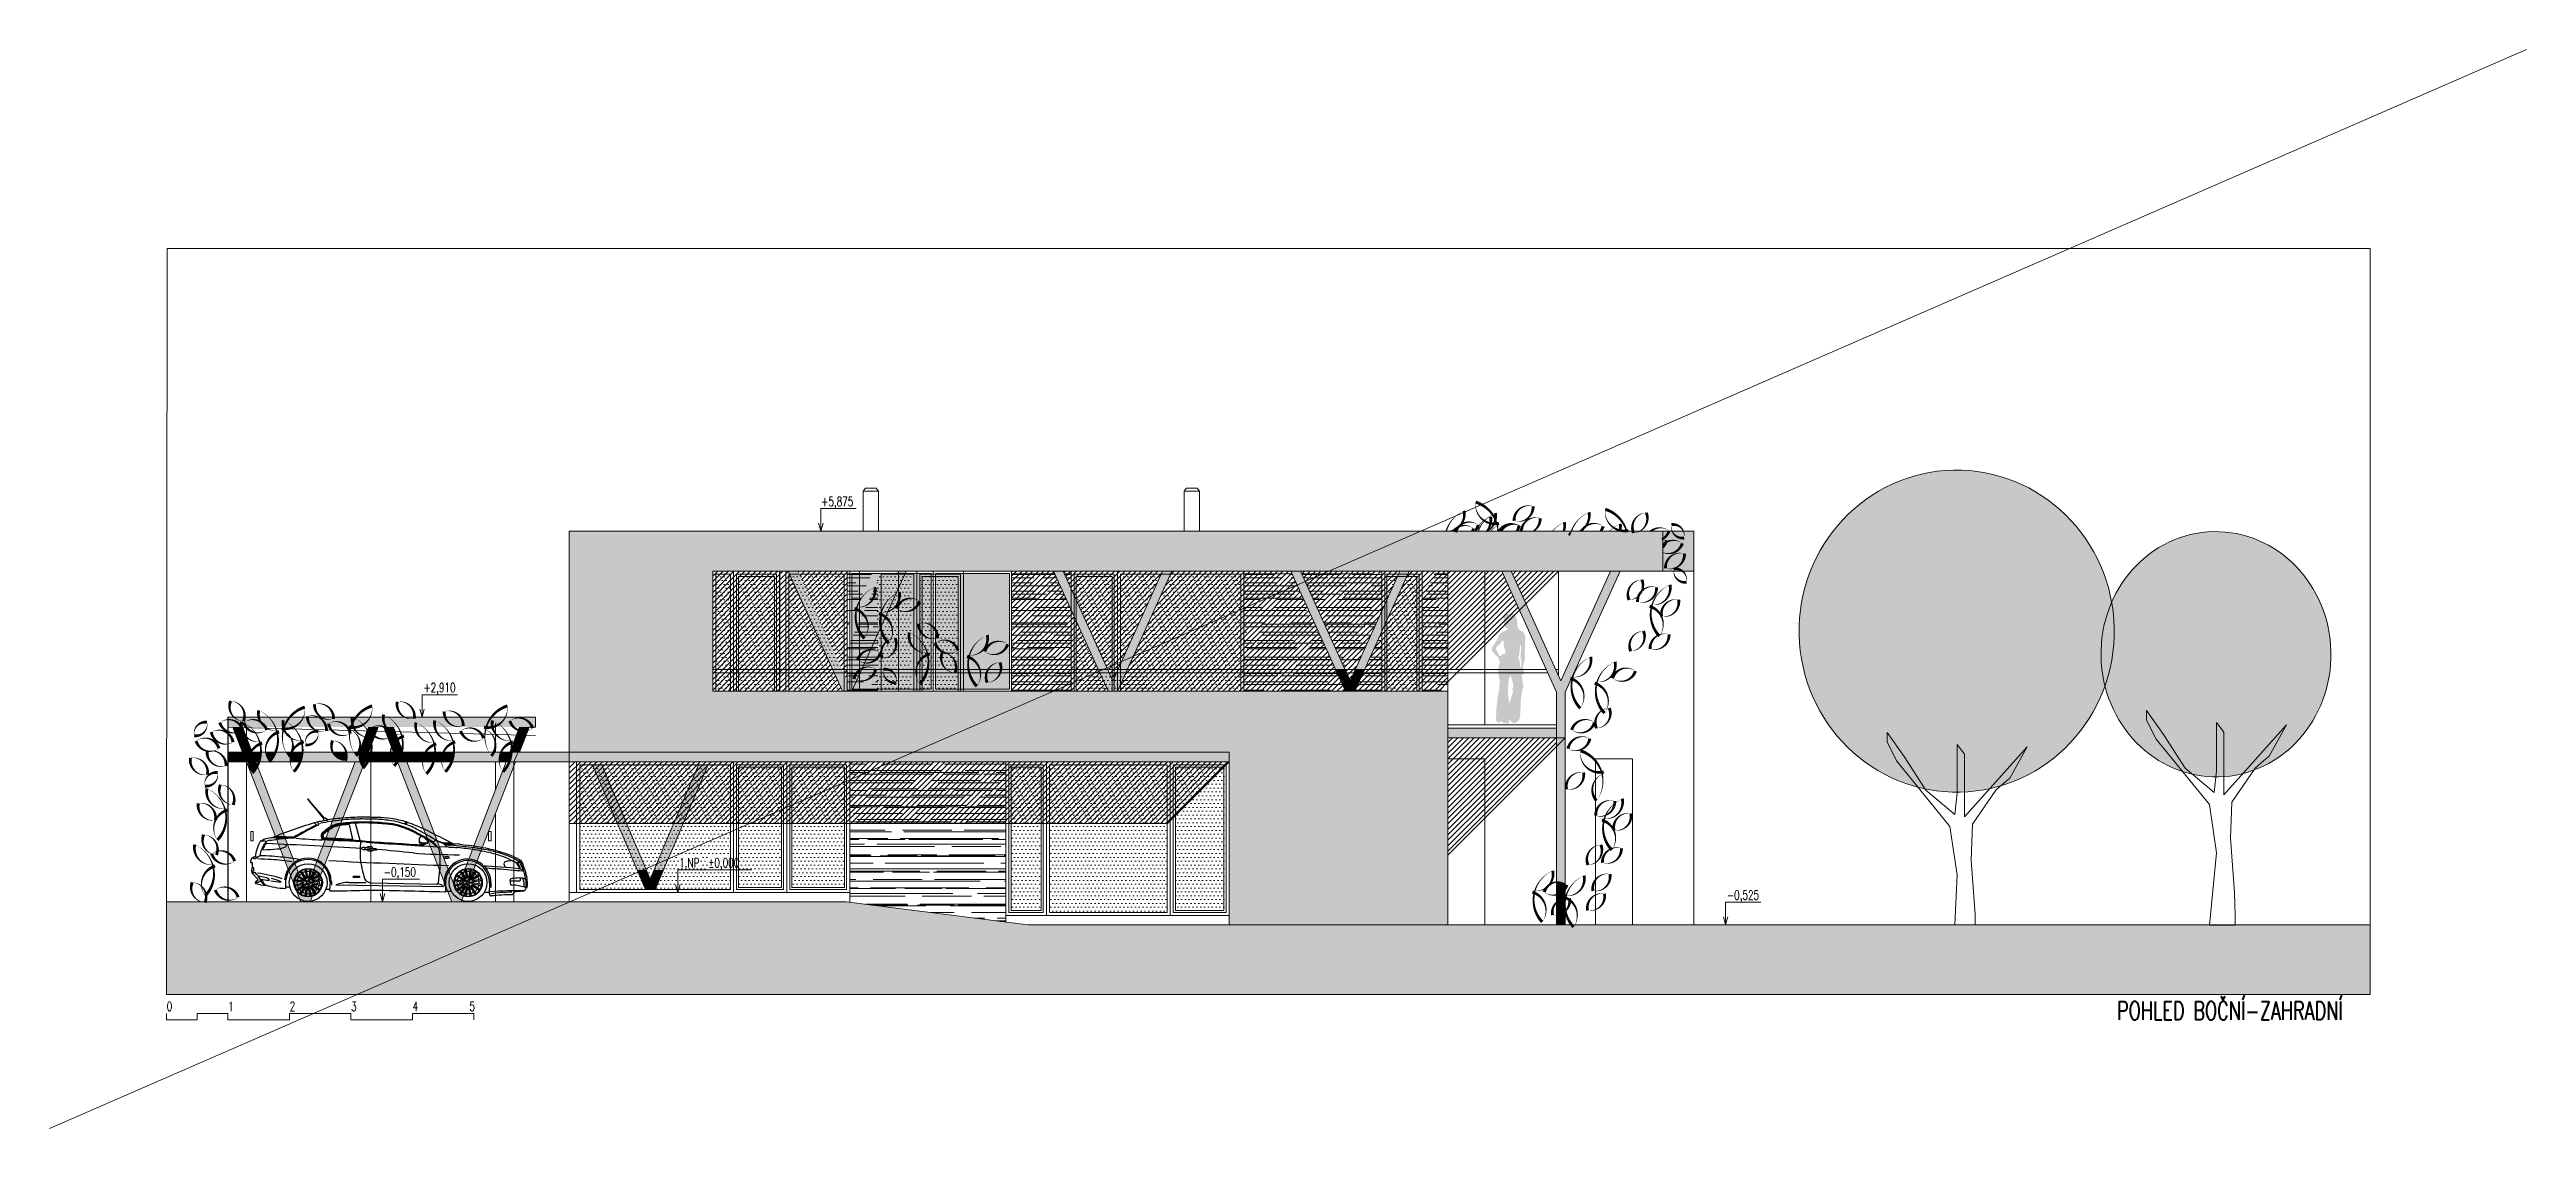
# Model space of a CAD drawing. Header units: metres. Extents: x -183 to 791, y -436 to 125.
# Drawn here: x 506.03 to 546.31, y -435.89 to -418.35 of the extents above; entities that cross this region are included whole.
import ezdxf

# ---------------------------------------------------------------- set-up
doc = ezdxf.new("R2010")
doc.units = ezdxf.units.M
doc.header["$MEASUREMENT"] = 0
doc.header["$XCLIPFRAME"] = 2
for name, color, linetype in [('01_SILNE', 1, 'Continuous'), ('AUTO', 8, 'Continuous'), ('koty', 4, 'Continuous'), ('okna', 4, 'Continuous'), ('SRAFA', 251, 'Continuous'), ('srafa fasada', 253, 'Continuous'), ('SRAFY', 3, 'Continuous'), ('SRAFY-TERÉN', 252, 'Continuous'), ('stafaz', 254, 'Continuous'), ('zariz.predmety', 203, 'Continuous')]:
    doc.layers.add(name, color=color, linetype=linetype)
doc.layers.add('FLOATING-WINDOWS', color=2, linetype='Continuous', plot=False)
doc.layers.add('nosne zdivo', color=6, linetype='Continuous', lineweight=50)
doc.layers.add('Standard', color=7, linetype='Continuous', lineweight=25)
doc.styles.add('ROMANS', font='romans.shx', dxfattribs={"width": 0.7})
picture_1 = doc.add_image_def('image2.jpg', size_in_pixel=(1024, 512))
pattern_1 = [(0, (0, -121.67369), (0.03125, 0.0625), [0, -0.0625])]
pattern_2 = [(0, (-0.158707, -121.67369), (0.03125, 0.0625), [0, -0.0625])]
pattern_3 = [(0, (0, -121.6737), (0.44, 0.2), [3, -0.4, 1, -0.2]), (0, (0.266, -121.5737), (-0.2, 0.266), [0.6, -0.066, 1.2, -0.15]), (0, (0.1, -121.50369), (1.04, 0.134), [1.6, -0.28, 0.8, -0.2])]
pattern_4 = [(225, (529.620144, -403.32434), (0.04419417, -0.04419417), [])]
pattern_5 = [(225, (529.620144, -393.32434), (0.04419417, -0.04419417), [])]

msp = doc.modelspace()

# ---------------------------------------------------------------- texts
at = {"layer": 'koty', "linetype": 'Continuous', "lineweight": 0, "char_height": 0.15, "width": 1.66419, "attachment_point": 1, "style": 'ROMANS'}
for s, insert in [('+5,875', (518.577, -425.625)), ('+2,910', (512.108, -428.65)), ('-0,150', (511.464, -431.65)), ('1.NP  %%P0,000', (516.268, -431.5)), ('-0,525', (533.308, -432.025)), ('0', (507.933, -433.835)), ('1', (508.933, -433.835)), ('2', (509.933, -433.835)), ('3', (510.933, -433.835)), ('4', (511.933, -433.835)), ('5', (512.858, -433.835))]:
    msp.add_mtext(s, dxfattribs=dict(at, insert=insert))
at = {"layer": 'Standard', "color": 7, "linetype": 'ByBlock', "lineweight": 25, "style": 'ROMANS', "width": 0.7}
msp.add_text('POHLED BOČNÍ-ZAHRADNÍ', height=0.3, dxfattribs=at).set_placement((539.651, -434.13))

# ---------------------------------------------------------------- hatches: boundary and pattern name
at = {"layer": 'SRAFA', "linetype": 'Continuous', "lineweight": 0, "ltscale": 0.5}
h = msp.add_hatch(dxfattribs=at)
h.set_pattern_fill('ANSI31,_O', color=256, scale=0.5)
h.set_pattern_definition(pattern_4)
h.paths.add_polyline_path([(516.815, -428.784), (518.923, -428.784), (518.038, -426.834), (516.815, -426.834)])
at = {"layer": 'SRAFA', "linetype": 'Continuous', "lineweight": 0}
h = msp.add_hatch(dxfattribs=at)
h.set_pattern_fill('DOTS', color=256, style=0)
h.set_pattern_definition(pattern_1)
h.paths.add_polyline_path([(517.1, -426.884), (516.862, -426.884), (516.862, -428.434), (517.1, -428.434)])
h = msp.add_hatch(dxfattribs=at)
h.set_pattern_fill('DOTS', color=256, style=0)
h.set_pattern_definition(pattern_1)
h.paths.add_polyline_path([(517.818, -426.919), (517.235, -426.919), (517.235, -428.434), (517.818, -428.434)])
h = msp.add_hatch(dxfattribs=at)
h.set_pattern_fill('DOTS', color=256, style=0)
h.set_pattern_definition(pattern_1)
h.paths.add_polyline_path([(518.06, -426.884), (518.05, -426.884), (518.05, -428.434), (518.764, -428.434)])
h = msp.add_hatch(dxfattribs=at)
h.set_pattern_fill('DOTS', color=256, style=0)
h.set_pattern_definition(pattern_1)
h.paths.add_polyline_path([(518.95, -426.884), (518.06, -426.884), (518.764, -428.434), (518.95, -428.434)])
at = {"layer": 'SRAFA', "linetype": 'Continuous', "lineweight": 0, "ltscale": 0.5}
h = msp.add_hatch(dxfattribs=at)
h.set_pattern_fill('ANSI31,_O', color=256, scale=0.5)
h.set_pattern_definition(pattern_4)
h.paths.add_polyline_path([(519, -428.613), (519, -426.834), (518.193, -426.834)])
at = {"layer": 'SRAFA', "linetype": 'Continuous', "lineweight": 0}
h = msp.add_hatch(dxfattribs=at)
h.set_pattern_fill('AR-RROOF', color=256, scale=0.2, style=0)
h.set_pattern_definition(pattern_3)
h.paths.add_polyline_path([(519.416, -426.834), (519, -426.834), (519, -427.751)])
h = msp.add_hatch(dxfattribs=at)
h.set_pattern_fill('AR-RROOF', color=256, scale=0.2, style=0)
h.set_pattern_definition(pattern_3)
h.paths.add_polyline_path([(519.5, -426.988), (519, -428.09), (519, -428.434), (519.5, -428.434)])
for points in [[(519.076, -426.869), (520.365, -426.869), (520.365, -428.749), (519.076, -428.749)], [(520.435, -426.869), (521.64, -426.869), (521.64, -428.749), (520.435, -428.749)]]:
    msp.add_hatch(color=254, dxfattribs=at).paths.add_polyline_path(points)
h = msp.add_hatch(dxfattribs=at)
h.set_pattern_fill('DOTS', color=256, style=0)
h.set_pattern_definition(pattern_2)
h.paths.add_polyline_path([(519.491, -426.884), (520.041, -426.884), (520.041, -428.784), (519.491, -428.784)])
h = msp.add_hatch(dxfattribs=at)
h.set_pattern_fill('DOTS', color=256, style=0)
h.set_pattern_definition(pattern_2)
h.paths.add_polyline_path([(520.176, -426.919), (520.806, -426.919), (520.806, -428.784), (520.176, -428.784)])
h = msp.add_hatch(dxfattribs=at)
h.set_pattern_fill('AR-RROOF', color=256, scale=0.2, style=0)
h.set_pattern_definition(pattern_3)
h.paths.add_polyline_path([(522.357, -426.834), (521.675, -426.834), (521.675, -428.434), (522.641, -428.434), (522.641, -427.458)])
at = {"layer": 'SRAFA', "linetype": 'Continuous', "lineweight": 0, "ltscale": 0.5}
h = msp.add_hatch(dxfattribs=at)
h.set_pattern_fill('ANSI31,_O', color=256, scale=0.5)
h.set_pattern_definition(pattern_4)
h.paths.add_polyline_path([(521.675, -428.784), (523.242, -428.784), (522.357, -426.834), (521.675, -426.834)])
at = {"layer": 'SRAFA', "linetype": 'Continuous', "lineweight": 0}
h = msp.add_hatch(dxfattribs=at)
h.set_pattern_fill('AR-RROOF', color=256, scale=0.2, style=0)
h.set_pattern_definition(pattern_3)
h.paths.add_polyline_path([(522.641, -426.834), (522.511, -426.834), (522.641, -427.119)], flags=17)
at = {"layer": 'SRAFA', "linetype": 'Continuous', "lineweight": 0, "ltscale": 0.5}
h = msp.add_hatch(dxfattribs=at)
h.set_pattern_fill('ANSI31,_O', color=256, scale=0.5)
h.set_pattern_definition(pattern_4)
h.paths.add_polyline_path([(523.319, -428.614), (524.128, -426.834), (522.511, -426.834)])
at = {"layer": 'SRAFA', "linetype": 'Continuous', "lineweight": 0}
h = msp.add_hatch(dxfattribs=at)
h.set_pattern_fill('DOTS', color=256, style=0)
h.set_pattern_definition(pattern_1)
h.paths.add_polyline_path([(523.309, -426.919), (522.726, -426.919), (522.726, -427.306), (523.237, -428.434), (523.309, -428.434)])
at = {"layer": 'SRAFA', "linetype": 'Continuous', "lineweight": 0, "ltscale": 0.5}
h = msp.add_hatch(dxfattribs=at)
h.set_pattern_fill('ANSI31,_O', color=256, scale=0.5)
h.set_pattern_definition(pattern_4)
h.paths.add_polyline_path([(523.394, -428.784), (527.102, -428.784), (526.216, -426.834), (524.281, -426.834)])
at = {"layer": 'SRAFA', "linetype": 'Continuous', "lineweight": 0}
h = msp.add_hatch(dxfattribs=at)
h.set_pattern_fill('DOTS', color=256, style=0)
h.set_pattern_definition(pattern_1)
h.paths.add_polyline_path([(524.105, -426.884), (523.444, -426.884), (523.444, -428.339)])
h = msp.add_hatch(dxfattribs=at)
h.set_pattern_fill('DOTS', color=256, style=0)
h.set_pattern_definition(pattern_1)
h.paths.add_polyline_path([(525.4, -426.884), (524.259, -426.884), (523.555, -428.434), (525.4, -428.434)])
h = msp.add_hatch(dxfattribs=at)
h.set_pattern_fill('AR-RROOF', color=256, scale=0.2, style=0)
h.set_pattern_definition(pattern_3)
h.paths.add_polyline_path([(526.216, -426.834), (525.45, -426.834), (525.45, -428.434), (526.943, -428.434)])
h = msp.add_hatch(dxfattribs=at)
h.set_pattern_fill('AR-RROOF', color=256, scale=0.2, style=0)
h.set_pattern_definition(pattern_3)
h.paths.add_polyline_path([(527.694, -427.479), (527.694, -426.834), (526.37, -426.834), (527.096, -428.434), (527.26, -428.434)])
at = {"layer": 'SRAFA', "linetype": 'Continuous', "lineweight": 0, "ltscale": 0.5}
h = msp.add_hatch(dxfattribs=at)
h.set_pattern_fill('ANSI31,_O', color=256, scale=0.5)
h.set_pattern_definition(pattern_4)
h.paths.add_polyline_path([(527.178, -428.614), (527.987, -426.834), (526.37, -426.834)])
h = msp.add_hatch(dxfattribs=at)
h.set_pattern_fill('ANSI31,_O', color=256, scale=0.5)
h.set_pattern_definition(pattern_5)
h.paths.add_polyline_path([(528.14, -426.834), (528.77, -426.834), (528.77, -428.632), (528.621, -428.784), (527.255, -428.784)])
at = {"layer": 'SRAFA', "linetype": 'Continuous', "lineweight": 0}
h = msp.add_hatch(dxfattribs=at)
h.set_pattern_fill('DOTS', color=256, style=0)
h.set_pattern_definition(pattern_1)
h.paths.add_polyline_path([(527.948, -426.919), (527.779, -426.919), (527.779, -427.292)], flags=17)
h = msp.add_hatch(dxfattribs=at)
h.set_pattern_fill('DOTS', color=256, style=0)
h.set_pattern_definition(pattern_1)
h.paths.add_polyline_path([(528.265, -426.919), (528.102, -426.919), (527.779, -427.63), (527.779, -428.434), (528.265, -428.434)])
h = msp.add_hatch(dxfattribs=at)
h.set_pattern_fill('AR-RROOF', color=256, scale=0.2, style=0)
h.set_pattern_definition(pattern_3)
h.paths.add_polyline_path([(528.77, -426.834), (528.57, -426.834), (528.35, -427.319), (528.35, -428.434), (528.77, -428.434)])
at = {"layer": 'SRAFA', "linetype": 'Continuous', "lineweight": 0, "ltscale": 0.5}
h = msp.add_hatch(dxfattribs=at)
h.set_pattern_fill('ANSI31,_O', color=256, scale=0.5)
h.set_pattern_definition(pattern_5)
h.paths.add_polyline_path([(528.77, -428.434), (528.969, -428.434), (529.37, -428.032), (529.37, -426.834), (528.77, -426.834)])
h = msp.add_hatch(dxfattribs=at)
h.set_pattern_fill('ANSI31,_O', color=256, scale=0.5)
h.set_pattern_definition(pattern_5)
h.paths.add_polyline_path([(529.37, -428.032), (529.934, -427.468), (529.646, -426.834), (529.37, -426.834)])
h = msp.add_hatch(dxfattribs=at)
h.set_pattern_fill('ANSI31,_O', color=256, scale=0.5)
h.set_pattern_definition(pattern_5)
h.paths.add_polyline_path([(530.04, -427.363), (530.569, -426.834), (529.8, -426.834)])
at = {"layer": 'SRAFA', "linetype": 'Continuous', "lineweight": 0}
h = msp.add_hatch(dxfattribs=at)
h.set_pattern_fill('DOTS', color=256, style=0)
h.set_pattern_definition(pattern_1)
h.paths.add_polyline_path([(522.726, -427.645), (522.726, -428.434), (523.084, -428.434)], flags=17)
h = msp.add_hatch(dxfattribs=at)
h.set_pattern_fill('AR-RROOF', color=256, scale=0.2, style=0)
h.set_pattern_definition(pattern_3)
h.paths.add_polyline_path([(527.694, -427.818), (527.414, -428.434), (527.694, -428.434)])
h = msp.add_hatch(dxfattribs=at)
h.set_pattern_fill('DOTS', color=256, style=0)
h.set_pattern_definition(pattern_1)
h.paths.add_polyline_path([(517.1, -428.484), (516.862, -428.484), (516.862, -428.784), (517.1, -428.784)])
h = msp.add_hatch(dxfattribs=at)
h.set_pattern_fill('DOTS', color=256, style=0)
h.set_pattern_definition(pattern_1)
h.paths.add_polyline_path([(517.818, -428.484), (517.235, -428.484), (517.235, -428.784), (517.818, -428.784)])
h = msp.add_hatch(dxfattribs=at)
h.set_pattern_fill('DOTS', color=256, style=0)
h.set_pattern_definition(pattern_1)
h.paths.add_polyline_path([(518.786, -428.484), (518.05, -428.484), (518.05, -428.784), (518.923, -428.784)])
h = msp.add_hatch(dxfattribs=at)
h.set_pattern_fill('AR-RROOF', color=256, scale=0.2, style=0)
h.set_pattern_definition(pattern_3)
h.paths.add_polyline_path([(519.5, -428.484), (519, -428.484), (519, -428.784), (519.5, -428.784)])
h = msp.add_hatch(dxfattribs=at)
h.set_pattern_fill('AR-RROOF', color=256, scale=0.2, style=0)
h.set_pattern_definition(pattern_3)
h.paths.add_polyline_path([(522.641, -428.484), (521.675, -428.484), (521.675, -428.784), (522.641, -428.784)])
h = msp.add_hatch(dxfattribs=at)
h.set_pattern_fill('DOTS', color=256, style=0)
h.set_pattern_definition(pattern_1)
h.paths.add_polyline_path([(523.106, -428.484), (522.726, -428.484), (522.726, -428.784), (523.242, -428.784)])
h = msp.add_hatch(dxfattribs=at)
h.set_pattern_fill('DOTS', color=256, style=0)
h.set_pattern_definition([(0, (-0.540526, -121.67369), (0.03125, 0.0625), [0, -0.0625])])
h.paths.add_polyline_path([(523.855, -428.484), (522.904, -428.484), (522.904, -428.784), (523.991, -428.784)])
h = msp.add_hatch(dxfattribs=at)
h.set_pattern_fill('DOTS', color=256, style=0)
h.set_pattern_definition(pattern_1)
h.paths.add_polyline_path([(525.4, -428.484), (523.532, -428.484), (523.444, -428.678), (523.444, -428.784), (525.4, -428.784)])
h = msp.add_hatch(dxfattribs=at)
h.set_pattern_fill('AR-RROOF', color=256, scale=0.2, style=0)
h.set_pattern_definition(pattern_3)
h.paths.add_polyline_path([(526.965, -428.484), (525.45, -428.484), (525.45, -428.784), (527.102, -428.784)])
h = msp.add_hatch(dxfattribs=at)
h.set_pattern_fill('AR-RROOF', color=256, scale=0.2, style=0)
h.set_pattern_definition(pattern_3)
h.paths.add_polyline_path([(527.694, -428.484), (527.391, -428.484), (527.255, -428.784), (527.694, -428.784)])
h = msp.add_hatch(dxfattribs=at)
h.set_pattern_fill('DOTS', color=256, style=0)
h.set_pattern_definition(pattern_1)
h.paths.add_polyline_path([(528.265, -428.484), (527.779, -428.484), (527.779, -428.784), (528.265, -428.784)])
h = msp.add_hatch(dxfattribs=at)
h.set_pattern_fill('AR-RROOF', color=256, scale=0.2, style=0)
h.set_pattern_definition(pattern_3)
h.paths.add_polyline_path([(528.77, -428.484), (528.35, -428.484), (528.35, -428.784), (528.77, -428.784)])
at = {"layer": 'SRAFA', "linetype": 'Continuous', "lineweight": 0, "ltscale": 0.5}
h = msp.add_hatch(dxfattribs=at)
h.set_pattern_fill('ANSI31,_O', color=256, scale=0.5)
h.set_pattern_definition(pattern_5)
h.paths.add_polyline_path([(528.77, -429.884), (529.37, -429.884), (529.37, -430.852), (530.538, -429.684), (530.538, -429.544), (528.77, -429.544)])
h = msp.add_hatch(dxfattribs=at)
h.set_pattern_fill('ANSI31,_O', color=256, scale=0.5)
h.set_pattern_definition(pattern_5)
h.paths.add_polyline_path([(514.48, -429.934), (514.48, -430.934), (524.212, -430.934), (525.212, -429.934)])
at = {"layer": 'SRAFA', "linetype": 'Continuous', "lineweight": 0}
h = msp.add_hatch(dxfattribs=at)
h.set_pattern_fill('DOTS', color=256, style=0)
h.set_pattern_definition(pattern_1)
h.paths.add_polyline_path([(514.65, -429.984), (517.1, -429.984), (517.1, -432.009), (514.65, -432.009)])
h = msp.add_hatch(dxfattribs=at)
h.set_pattern_fill('DOTS', color=256, style=0)
h.set_pattern_definition(pattern_1)
h.paths.add_polyline_path([(517.931, -430.019), (517.235, -430.019), (517.235, -431.974), (517.931, -431.974)])
h = msp.add_hatch(dxfattribs=at)
h.set_pattern_fill('DOTS', color=256, style=0)
h.set_pattern_definition(pattern_1)
h.paths.add_polyline_path([(518.956, -430.019), (518.101, -430.019), (518.101, -431.974), (518.956, -431.974)])
h = msp.add_hatch(dxfattribs=at)
h.set_pattern_fill('AR-RROOF', color=256, scale=0.2, style=0)
h.set_pattern_definition(pattern_3)
h.paths.add_polyline_path([(521.58, -429.934), (519.041, -429.934), (519.041, -432.059), (519.041, -432.216), (521.58, -432.539)])
h = msp.add_hatch(dxfattribs=at)
h.set_pattern_fill('DOTS', color=256, style=0)
h.set_pattern_definition(pattern_1)
h.paths.add_polyline_path([(521.665, -430.019), (522.155, -430.019), (522.155, -432.349), (521.665, -432.349)])
h = msp.add_hatch(dxfattribs=at)
h.set_pattern_fill('DOTS', color=256, style=0)
h.set_pattern_definition(pattern_1)
h.paths.add_polyline_path([(522.29, -429.984), (524.202, -429.984), (524.202, -432.384), (522.29, -432.384)])
h = msp.add_hatch(dxfattribs=at)
h.set_pattern_fill('DOTS', color=256, style=0)
h.set_pattern_definition(pattern_1)
h.paths.add_polyline_path([(524.337, -430.019), (525.127, -430.019), (525.127, -432.349), (524.337, -432.349)])
at = {"layer": 'SRAFA', "linetype": 'Continuous', "lineweight": 0, "ltscale": 0.5}
h = msp.add_hatch(dxfattribs=at)
h.set_pattern_fill('ANSI31,_O', color=256, scale=0.5)
h.set_pattern_definition(pattern_5)
h.paths.add_polyline_path([(528.77, -431.452), (529.37, -430.852), (529.37, -429.884), (528.77, -429.884)])
at = {"layer": 'srafa fasada', "linetype": 'Continuous', "lineweight": 0}
for points in [[(514.48, -426.184), (514.48, -429.774), (525.212, -429.774), (525.212, -432.584), (528.77, -432.584), (528.77, -428.784), (516.815, -428.784), (516.815, -426.834), (532.263, -426.834), (532.263, -426.184)], [(532.263, -426.834), (532.77, -426.834), (532.77, -426.184), (532.263, -426.184)]]:
    msp.add_hatch(color=253, dxfattribs=at).paths.add_polyline_path(points)
at = {"layer": 'SRAFY', "linetype": 'Continuous', "lineweight": 0}
for color, points in [(44, [(518.191, -426.834), (518.038, -426.834), (518.923, -428.784), (519.076, -428.784), (519.961, -426.834), (519.808, -426.834), (519, -428.614)]), (44, [(522.511, -426.834), (522.357, -426.834), (523.242, -428.784), (523.396, -428.784), (524.281, -426.834), (524.128, -426.834), (523.319, -428.614)]), (44, [(526.37, -426.834), (526.216, -426.834), (526.943, -428.434), (527.096, -428.434)]), (44, [(528.14, -426.834), (527.987, -426.834), (527.26, -428.434), (527.414, -428.434)]), (44, [(529.8, -426.834), (529.646, -426.834), (530.538, -428.799), (530.538, -429.544), (530.543, -429.544), (530.678, -429.544), (530.678, -428.799), (530.777, -428.582, 0.013873), (530.761, -428.576, 0.520567), (530.782, -428.553, 0.007276), (530.79, -428.554), (531.57, -426.834), (531.416, -426.834), (530.608, -428.614)]), (44, [(527.096, -428.434), (526.943, -428.434), (526.965, -428.484), (527.119, -428.484)]), (44, [(527.119, -428.484), (526.965, -428.484), (527.102, -428.784), (527.255, -428.784), (527.391, -428.484), (527.238, -428.484), (527.178, -428.614)]), (44, [(527.414, -428.434), (527.26, -428.434), (527.238, -428.484), (527.391, -428.484)]), (44, [(513.93, -429.209), (508.93, -429.209), (508.93, -429.369), (513.93, -429.369)]), (44, [(509.167, -429.369), (509.011, -429.369), (509.168, -429.774), (509.323, -429.774)]), (44, [(511.374, -429.369), (511.217, -429.369), (511.062, -429.774), (511.216, -429.774)]), (44, [(511.621, -429.369), (511.464, -429.369), (511.622, -429.774), (511.776, -429.774)]), (44, [(513.828, -429.369), (513.671, -429.369), (513.516, -429.774), (513.67, -429.774)]), (44, [(530.538, -429.384), (528.77, -429.384), (528.77, -429.544), (530.538, -429.544)]), (44, [(509.304, -429.774), (508.93, -429.774), (508.93, -429.934), (509.263, -429.934, -0.134833)]), (44, [(509.467, -429.774), (509.304, -429.774, 0.134833), (509.263, -429.934), (509.436, -429.934, 0.078794)]), (44, [(509.54, -429.774), (509.467, -429.774, -0.078794), (509.436, -429.934), (509.94, -429.934, -0.132565), (509.969, -429.774), (509.968, -429.774, -0.086818), (509.92, -429.855, -0.046165), (509.869, -429.774), (509.703, -429.774, -0.090788), (509.601, -429.931, -0.137439)]), (44, [(509.968, -429.774), (509.869, -429.774, 0.046165), (509.92, -429.855, 0.086818)]), (44, [(510.142, -429.774), (509.969, -429.774, 0.132565), (509.94, -429.934), (510.104, -429.934, 0.079554)]), (44, [(510.632, -429.774), (510.142, -429.774, -0.079554), (510.104, -429.934), (511.073, -429.934, -0.130475), (511.072, -429.774), (511.053, -429.774, -0.067281), (511.013, -429.836, -0.035474), (510.973, -429.774), (510.851, -429.774, -0.153414), (510.839, -429.916, -0.285328)]), (44, [(511.053, -429.774), (510.973, -429.774, 0.035474), (511.013, -429.836, 0.067281)]), (44, [(511.258, -429.774), (511.072, -429.774, 0.130475), (511.073, -429.934), (511.2, -429.934, 0.082303)]), (44, [(511.572, -429.774), (511.258, -429.774, -0.082303), (511.2, -429.934), (511.593, -429.934, -0.131714)]), (44, [(511.756, -429.774), (511.572, -429.774, 0.131714), (511.593, -429.934), (511.684, -429.934, 0.085066)]), (44, [(512.144, -429.774), (511.756, -429.774, -0.084943), (511.684, -429.934), (511.684, -429.934), (512.095, -429.934, -0.136618)]), (44, [(512.299, -429.774), (512.144, -429.774, 0.136618), (512.095, -429.934), (512.273, -429.934, 0.078429)]), (44, [(512.433, -429.774), (512.299, -429.774, -0.078429), (512.273, -429.934), (512.404, -429.934, -0.132781)]), (44, [(512.606, -429.774), (512.433, -429.774, 0.132781), (512.404, -429.934), (512.568, -429.934, 0.079457)]), (44, [(513.37, -429.774), (513.253, -429.774, -0.067281), (513.213, -429.836, -0.035474), (513.173, -429.774), (512.606, -429.774, -0.079457), (512.568, -429.934), (513.341, -429.934, -0.132781)]), (44, [(513.543, -429.774), (513.37, -429.774, 0.132781), (513.341, -429.934), (513.505, -429.934, 0.079457)]), (44, [(525.212, -429.774), (514.48, -429.774), (513.543, -429.774, -0.079457), (513.505, -429.934), (525.212, -429.934)]), (44, [(530.678, -429.544), (530.543, -429.544), (530.538, -429.544), (530.538, -431.887, -0.154098), (530.678, -431.916)]), (44, [(509.408, -429.997, -0.069876), (509.324, -430.115, -0.157088), (509.263, -429.934), (509.23, -429.934), (510.115, -432.209), (510.269, -432.209), (511.117, -430.029, -0.084371), (511.073, -429.934), (511, -429.934), (510.192, -432.039)]), (44, [(509.384, -429.934), (509.263, -429.934, 0.157088), (509.324, -430.115, 0.069876), (509.408, -429.997)]), (44, [(511.154, -429.934), (511.073, -429.934, 0.084371), (511.117, -430.029)]), (44, [(511.838, -429.934), (511.684, -429.934), (512.569, -432.209), (512.723, -432.209), (513.58, -430.005), (513.58, -429.934), (513.505, -429.934, -0.093055), (513.402, -430.095, -0.008252), (513.396, -430.087), (512.646, -432.039)]), (42, [(515.01, -429.984), (514.856, -429.984), (515.586, -431.691), (515.735, -431.691)]), (42, [(516.738, -429.984), (516.584, -429.984), (515.861, -431.691), (516.01, -431.691)]), (42, [(516.01, -431.691), (515.861, -431.691), (515.798, -431.839), (515.735, -431.691), (515.586, -431.691), (515.721, -432.009), (515.875, -432.009)]), (44, [(530.678, -431.916, 0.154098), (530.538, -431.887), (530.538, -432.093, 0.187651), (530.678, -431.993)]), (44, [(530.678, -431.993, -0.187651), (530.538, -432.093), (530.538, -432.216, -0.16755), (530.678, -432.15), (530.678, -432.142, 0.021911), (530.652, -432.133, 0.520567), (530.674, -432.11, 0.004244), (530.678, -432.11)]), (44, [(530.678, -432.171), (530.678, -432.15, 0.16755), (530.538, -432.216), (530.538, -432.428, 0.167375), (530.678, -432.362), (530.678, -432.35, -0.08696)]), (44, [(530.678, -432.362, -0.167375), (530.538, -432.428), (530.538, -432.584), (530.678, -432.584)])]:
    msp.add_hatch(color=color, dxfattribs=at).paths.add_polyline_path(points)
for points in [[(509.703, -429.774), (509.54, -429.774, 0.137439), (509.601, -429.931, 0.090788)], [(510.851, -429.774), (510.632, -429.774, 0.285328), (510.839, -429.916, 0.153414)]]:
    msp.add_hatch(color=44, dxfattribs=at).paths.add_polyline_path(points, flags=17)
at = {"layer": 'SRAFY-TERÉN', "linetype": 'Continuous', "lineweight": 0}
msp.add_hatch(color=256, dxfattribs=at).paths.add_polyline_path([(543.77, -432.584), (541.575, -432.584), (541.575, -432.588), (541.153, -432.588), (541.153, -432.584), (530.835, -432.584, -0.032805), (530.813, -432.618, -0.021832), (530.783, -432.584), (521.936, -432.584), (518.986, -432.209), (508.562, -432.209, -0.013742), (508.557, -432.221, -0.069979), (508.492, -432.209), (507.93, -432.209), (507.93, -433.717), (543.77, -433.717)])
at = {"layer": 'stafaz', "linetype": 'Continuous', "ltscale": 0.001}
h = msp.add_hatch(color=256, dxfattribs=at)
h.paths.add_polyline_path([(529.598, -428.365), (529.601, -428.351), (529.61, -428.335), (529.617, -428.32), (529.62, -428.308), (529.607, -428.296), (529.601, -428.286), (529.596, -428.269), (529.596, -428.256), (529.597, -428.244), (529.581, -428.236), (529.57, -428.224), (529.559, -428.21), (529.548, -428.201), (529.539, -428.191), (529.527, -428.176), (529.516, -428.162), (529.505, -428.147), (529.497, -428.136), (529.491, -428.126), (529.486, -428.116), (529.483, -428.103), (529.483, -428.092), (529.487, -428.081), (529.491, -428.071), (529.495, -428.061), (529.501, -428.051), (529.508, -428.04), (529.517, -428.026), (529.526, -428.015), (529.537, -428.001), (529.545, -427.99), (529.551, -427.979), (529.56, -427.966), (529.568, -427.952), (529.572, -427.942), (529.579, -427.927), (529.584, -427.916), (529.588, -427.903), (529.593, -427.891), (529.599, -427.88), (529.606, -427.869), (529.614, -427.857), (529.627, -427.844), (529.638, -427.835), (529.654, -427.822), (529.667, -427.814), (529.677, -427.81), (529.687, -427.807), (529.698, -427.805), (529.708, -427.801), (529.719, -427.797), (529.727, -427.783), (529.727, -427.773), (529.74, -427.771), (529.747, -427.76), (529.732, -427.759), (529.722, -427.759), (529.712, -427.758), (529.702, -427.747), (529.699, -427.733), (529.692, -427.72), (529.689, -427.708), (529.686, -427.698), (529.678, -427.686), (529.677, -427.676), (529.679, -427.666), (529.685, -427.655), (529.689, -427.644), (529.691, -427.634), (529.679, -427.599), (529.676, -427.587), (529.674, -427.573), (529.674, -427.563), (529.676, -427.553), (529.682, -427.541), (529.693, -427.535), (529.706, -427.532), (529.718, -427.529), (529.732, -427.528), (529.744, -427.528), (529.757, -427.528), (529.768, -427.528), (529.779, -427.523), (529.793, -427.52), (529.807, -427.517), (529.823, -427.52), (529.841, -427.53), (529.851, -427.54), (529.865, -427.554), (529.871, -427.564), (529.879, -427.58), (529.884, -427.593), (529.887, -427.607), (529.89, -427.621), (529.892, -427.634), (529.893, -427.645), (529.894, -427.66), (529.897, -427.675), (529.897, -427.689), (529.897, -427.705), (529.899, -427.721), (529.903, -427.734), (529.907, -427.747), (529.913, -427.76), (529.92, -427.771), (529.929, -427.783), (529.938, -427.793), (529.953, -427.803), (529.967, -427.806), (529.978, -427.81), (529.989, -427.819), (529.991, -427.83), (530.003, -427.838), (530.014, -427.853), (530.019, -427.869), (530.023, -427.882), (530.026, -427.899), (530.029, -427.912), (530.031, -427.925), (530.031, -427.939), (530.029, -427.95), (530.026, -427.961), (530.025, -427.972), (530.023, -427.989), (530.023, -428.003), (530.023, -428.016), (530.023, -428.027), (530.024, -428.038), (530.024, -428.048), (530.024, -428.06), (530.024, -428.077), (530.023, -428.091), (530.021, -428.102), (530.019, -428.115), (530.019, -428.125), (530.019, -428.139), (530.02, -428.151), (530.021, -428.167), (530.023, -428.185), (530.024, -428.196), (530.024, -428.208), (530.025, -428.223), (530.022, -428.242), (530.021, -428.256), (530.018, -428.271), (530.015, -428.283), (530.012, -428.298), (530.008, -428.312), (530.005, -428.324), (530.002, -428.338), (529.998, -428.349), (529.997, -428.36), (529.992, -428.374), (529.99, -428.385), (529.989, -428.401), (529.989, -428.417), (529.993, -428.427), (529.997, -428.437), (530.003, -428.453), (530.007, -428.466), (530.008, -428.476), (530.003, -428.491), (529.993, -428.507), (529.981, -428.518), (529.971, -428.528), (529.972, -428.542), (529.972, -428.557), (529.972, -428.567), (529.975, -428.581), (529.979, -428.603), (529.981, -428.616), (529.983, -428.626), (529.986, -428.641), (529.989, -428.657), (529.993, -428.68), (529.993, -428.692), (529.995, -428.703), (529.995, -428.715), (529.994, -428.725), (529.991, -428.736), (529.983, -428.753), (529.978, -428.773), (529.973, -428.8), (529.971, -428.813), (529.971, -428.826), (529.969, -428.836), (529.967, -428.847), (529.964, -428.867), (529.963, -428.878), (529.961, -428.893), (529.959, -428.906), (529.958, -428.919), (529.957, -428.93), (529.955, -428.941), (529.954, -428.952), (529.952, -428.962), (529.951, -428.984), (529.951, -429.009), (529.951, -429.023), (529.951, -429.033), (529.951, -429.046), (529.951, -429.06), (529.951, -429.077), (529.95, -429.091), (529.949, -429.102), (529.949, -429.113), (529.947, -429.125), (529.947, -429.137), (529.946, -429.149), (529.945, -429.162), (529.943, -429.181), (529.94, -429.202), (529.938, -429.212), (529.933, -429.225), (529.93, -429.239), (529.926, -429.259), (529.916, -429.265), (529.904, -429.269), (529.894, -429.269), (529.89, -429.283), (529.883, -429.297), (529.869, -429.303), (529.851, -429.303), (529.84, -429.3), (529.83, -429.297), (529.811, -429.29), (529.798, -429.28), (529.787, -429.267), (529.776, -429.253), (529.765, -429.247), (529.764, -429.259), (529.764, -429.269), (529.763, -429.282), (529.765, -429.292), (529.765, -429.302), (529.754, -429.307), (529.741, -429.307), (529.73, -429.307), (529.718, -429.305), (529.707, -429.304), (529.691, -429.303), (529.677, -429.302), (529.665, -429.294), (529.655, -429.283), (529.641, -429.275), (529.628, -429.275), (529.617, -429.283), (529.615, -429.295), (529.604, -429.296), (529.588, -429.296), (529.577, -429.295), (529.571, -429.284), (529.571, -429.273), (529.557, -429.267), (529.551, -429.254), (529.552, -429.238), (529.553, -429.222), (529.553, -429.209), (529.553, -429.197), (529.553, -429.179), (529.555, -429.165), (529.556, -429.153), (529.556, -429.143), (529.554, -429.121), (529.554, -429.106), (529.556, -429.087), (529.559, -429.069), (529.558, -429.058), (529.558, -429.044), (529.563, -429.023), (529.566, -429.012), (529.569, -428.995), (529.571, -428.981), (529.57, -428.967), (529.572, -428.957), (529.573, -428.946), (529.572, -428.925), (529.574, -428.913), (529.575, -428.901), (529.58, -428.883), (529.583, -428.862), (529.585, -428.851), (529.587, -428.84), (529.589, -428.83), (529.595, -428.809), (529.596, -428.797), (529.598, -428.786), (529.6, -428.775), (529.604, -428.757), (529.604, -428.742), (529.605, -428.732), (529.606, -428.722), (529.607, -428.711), (529.609, -428.693), (529.608, -428.675), (529.61, -428.661), (529.61, -428.648), (529.61, -428.636), (529.61, -428.625), (529.61, -428.615), (529.61, -428.602), (529.608, -428.588), (529.605, -428.574), (529.602, -428.559), (529.6, -428.542), (529.597, -428.527), (529.595, -428.504), (529.593, -428.49), (529.591, -428.474), (529.591, -428.458), (529.591, -428.448), (529.591, -428.433), (529.591, -428.422), (529.591, -428.407), (529.593, -428.396), (529.595, -428.381)])
h.paths.add_polyline_path([(529.782, -428.527), (529.777, -428.539), (529.772, -428.55), (529.77, -428.561), (529.766, -428.572), (529.762, -428.588), (529.759, -428.604), (529.758, -428.619), (529.756, -428.633), (529.755, -428.651), (529.755, -428.663), (529.753, -428.677), (529.753, -428.687), (529.751, -428.704), (529.751, -428.714), (529.749, -428.726), (529.748, -428.739), (529.746, -428.752), (529.746, -428.765), (529.747, -428.776), (529.748, -428.798), (529.748, -428.819), (529.749, -428.835), (529.75, -428.85), (529.753, -428.867), (529.754, -428.88), (529.756, -428.893), (529.757, -428.907), (529.759, -428.918), (529.76, -428.93), (529.761, -428.941), (529.763, -428.953), (529.764, -428.964), (529.766, -428.978), (529.774, -428.966), (529.779, -428.955), (529.785, -428.936), (529.79, -428.923), (529.795, -428.904), (529.798, -428.892), (529.803, -428.873), (529.808, -428.855), (529.814, -428.839), (529.818, -428.827), (529.823, -428.815), (529.83, -428.802), (529.829, -428.788), (529.824, -428.777), (529.82, -428.767), (529.818, -428.756), (529.819, -428.745), (529.827, -428.733), (529.834, -428.72), (529.834, -428.704), (529.832, -428.682), (529.827, -428.658), (529.823, -428.644), (529.82, -428.626), (529.817, -428.614), (529.813, -428.598), (529.807, -428.578), (529.803, -428.565), (529.799, -428.554), (529.796, -428.542), (529.791, -428.532), (529.784, -428.516)], flags=16)
h.paths.add_polyline_path([(529.943, -428.362), (529.945, -428.38), (529.946, -428.39), (529.946, -428.404), (529.957, -428.396), (529.962, -428.382), (529.962, -428.371), (529.962, -428.359), (529.962, -428.347), (529.963, -428.335), (529.963, -428.324), (529.963, -428.311), (529.963, -428.3), (529.963, -428.289), (529.961, -428.274), (529.959, -428.263), (529.955, -428.246), (529.954, -428.235), (529.953, -428.218), (529.953, -428.206), (529.953, -428.191), (529.953, -428.179), (529.955, -428.166), (529.956, -428.154), (529.958, -428.139), (529.96, -428.126), (529.962, -428.116), (529.962, -428.104), (529.962, -428.093), (529.962, -428.083), (529.96, -428.067), (529.956, -428.047), (529.952, -428.037), (529.942, -428.041), (529.938, -428.056), (529.939, -428.067), (529.94, -428.079), (529.94, -428.09), (529.939, -428.105), (529.936, -428.116), (529.935, -428.127), (529.933, -428.14), (529.931, -428.151), (529.931, -428.163), (529.93, -428.173), (529.928, -428.194), (529.925, -428.206), (529.921, -428.219), (529.917, -428.229), (529.915, -428.241), (529.919, -428.254), (529.923, -428.265), (529.93, -428.28), (529.933, -428.291), (529.939, -428.306), (529.942, -428.321), (529.942, -428.339), (529.943, -428.35)], flags=16)
h.paths.add_polyline_path([(529.701, -428.183), (529.704, -428.172), (529.704, -428.16), (529.704, -428.149), (529.702, -428.137), (529.699, -428.123), (529.698, -428.113), (529.693, -428.095), (529.689, -428.082), (529.686, -428.067), (529.682, -428.055), (529.678, -428.042), (529.676, -428.031), (529.676, -428.019), (529.677, -428.005), (529.679, -427.993), (529.677, -427.979), (529.673, -427.968), (529.666, -427.957), (529.638, -427.983), (529.632, -427.994), (529.625, -428.005), (529.616, -428.016), (529.602, -428.028), (529.59, -428.038), (529.575, -428.051), (529.566, -428.063), (529.558, -428.075), (529.551, -428.085), (529.551, -428.099), (529.556, -428.109), (529.562, -428.123), (529.572, -428.136), (529.576, -428.147), (529.58, -428.158), (529.584, -428.168), (529.59, -428.183), (529.601, -428.196), (529.61, -428.207), (529.621, -428.213), (529.632, -428.209), (529.643, -428.199), (529.654, -428.188), (529.665, -428.181), (529.678, -428.179), (529.691, -428.18)], flags=16)
at = {"layer": 'zariz.predmety', "linetype": 'Continuous', "lineweight": 0}
h = msp.add_hatch(color=84, dxfattribs=at)
edge = h.paths.add_edge_path()
edge.add_ellipse((537.044, -427.808), major_axis=(0.056, -2.618), ratio=0.978577, start_angle=0, end_angle=360, ccw=False)
h = msp.add_hatch(color=84, dxfattribs=at)
edge = h.paths.add_edge_path()
edge.add_ellipse((541.261, -428.184), major_axis=(0.042, -1.994), ratio=0.937649, start_angle=0, end_angle=360, ccw=False)

# ---------------------------------------------------------------- linework, layer by layer
at = {"linetype": 'Continuous', "lineweight": 0}
for p, q in [((532.77, -426.184), (532.77, -432.584)), ((530.373, -428.434), (516.815, -428.434)), ((530.395, -428.484), (516.815, -428.484)), ((528.35, -428.434), (530.373, -428.434)), ((530.569, -428.434), (530.526, -428.434)), ((530.526, -428.434), (530.543, -428.434)), ((530.538, -429.334), (528.77, -429.334)), ((530.538, -429.384), (528.77, -429.384)), ((530.543, -429.544), (528.77, -429.544)), ((528.77, -429.884), (528.77, -432.584)), ((528.77, -429.884), (529.37, -429.884)), ((529.37, -429.884), (529.37, -432.584)), ((529.37, -429.884), (529.37, -432.584)), ((531.17, -429.884), (531.17, -432.584)), ((531.17, -429.884), (531.77, -429.884)), ((531.77, -429.884), (531.77, -432.584))]:
    msp.add_line(p, q, dxfattribs=at)
msp.add_lwpolyline([(530.538, -429.334), (529.37, -429.334), (529.37, -426.834), (530.569, -426.834), (530.569, -428.528)], dxfattribs=at)
at = {"layer": '01_SILNE', "linetype": 'Continuous', "lineweight": 0}
for p, q in [((521.58, -426.184), (514.48, -426.184)), ((514.48, -429.774), (514.48, -426.184)), ((532.263, -426.184), (521.58, -426.184)), ((532.263, -426.834), (532.263, -426.184)), ((516.815, -426.834), (532.263, -426.834)), ((516.815, -428.784), (528.77, -428.784)), ((528.77, -428.784), (528.77, -432.584)), ((525.212, -429.774), (514.48, -429.774)), ((525.212, -432.584), (525.212, -429.774)), ((518.986, -432.209), (507.93, -432.209)), ((518.986, -432.209), (521.936, -432.584)), ((521.936, -432.584), (543.77, -432.584))]:
    msp.add_line(p, q, dxfattribs=at)
at = {"layer": 'AUTO'}
for p, q in [((510.407, -430.754), (510.248, -430.565)), ((510.411, -430.751), (510.252, -430.562)), ((510.339, -430.926), (510.36, -430.947)), ((510.374, -430.908), (510.406, -430.939)), ((510.499, -430.846), (510.481, -430.852)), ((510.481, -430.852), (510.484, -430.888)), ((510.554, -430.876), (510.499, -430.846)), ((510.902, -430.952), (510.956, -431.197)), ((511.086, -431.235), (510.999, -430.915)), ((511.788, -430.94), (511.835, -430.911)), ((511.806, -430.945), (511.849, -430.919)), ((509.456, -431.218), (509.542, -431.218)), ((511.162, -431.365), (511.163, -431.335)), ((512.174, -431.255), (512.088, -431.255)), ((512.108, -431.273), (512.122, -431.286)), ((512.484, -431.319), (512.36, -431.315)), ((509.301, -431.573), (509.301, -431.544)), ((509.33, -431.573), (509.301, -431.573)), ((509.314, -431.703), (509.348, -431.703)), ((509.422, -431.848), (509.316, -431.736)), ((509.348, -431.657), (509.326, -431.657)), ((509.33, -431.65), (509.33, -431.573)), ((509.368, -431.507), (509.341, -431.507)), ((509.348, -431.703), (509.348, -431.657)), ((509.37, -431.478), (509.421, -431.478)), ((510.044, -431.784), (510.169, -431.866)), ((510.055, -431.768), (510.18, -431.85)), ((510.102, -431.72), (510.186, -431.844)), ((510.118, -431.709), (510.202, -431.833)), ((510.179, -431.683), (510.21, -431.83)), ((510.198, -431.679), (510.229, -431.826)), ((510.266, -431.679), (510.237, -431.826)), ((510.284, -431.682), (510.256, -431.829)), ((510.347, -431.708), (510.265, -431.833)), ((510.363, -431.718), (510.281, -431.843)), ((510.411, -431.765), (510.287, -431.849)), ((510.422, -431.781), (510.298, -431.865)), ((512.645, -431.784), (512.77, -431.866)), ((512.656, -431.768), (512.781, -431.85)), ((512.703, -431.72), (512.787, -431.844)), ((512.719, -431.709), (512.803, -431.833)), ((512.781, -431.683), (512.811, -431.83)), ((512.8, -431.679), (512.83, -431.826)), ((512.867, -431.679), (512.839, -431.826)), ((512.886, -431.682), (512.858, -431.829)), ((512.948, -431.708), (512.866, -431.833)), ((512.964, -431.718), (512.882, -431.843)), ((513.012, -431.765), (512.888, -431.849)), ((513.023, -431.781), (512.899, -431.865)), ((513.7, -431.577), (513.615, -431.577)), ((513.681, -431.823), (513.681, -431.863)), ((509.377, -431.904), (509.377, -431.888)), ((509.412, -431.893), (509.377, -431.893)), ((509.381, -431.88), (509.422, -431.848)), ((509.873, -431.981), (509.873, -431.852)), ((509.936, -431.973), (509.873, -431.973)), ((510.015, -431.865), (510.162, -431.893)), ((510.016, -431.933), (510.162, -431.902)), ((510.019, -431.846), (510.166, -431.875)), ((510.02, -431.951), (510.166, -431.921)), ((510.046, -432.013), (510.17, -431.929)), ((510.057, -432.029), (510.18, -431.945)), ((510.104, -432.076), (510.187, -431.951)), ((510.12, -432.087), (510.203, -431.962)), ((510.183, -432.112), (510.211, -431.965)), ((510.202, -432.116), (510.23, -431.969)), ((510.269, -432.115), (510.239, -431.969)), ((510.288, -432.111), (510.257, -431.965)), ((510.35, -432.085), (510.266, -431.961)), ((510.366, -432.074), (510.281, -431.951)), ((510.413, -432.026), (510.288, -431.944)), ((510.423, -432.01), (510.298, -431.928)), ((510.448, -431.843), (510.301, -431.873)), ((510.449, -431.948), (510.302, -431.92)), ((510.452, -431.862), (510.305, -431.892)), ((510.452, -431.929), (510.305, -431.901)), ((510.58, -432.009), (510.519, -432.009)), ((510.589, -431.88), (510.58, -432.018)), ((510.611, -431.88), (510.611, -431.937)), ((512.434, -431.965), (510.682, -431.938)), ((510.893, -431.894), (511.17, -431.894)), ((512.323, -431.927), (511.258, -431.904)), ((512.444, -431.871), (512.444, -431.954)), ((512.469, -431.873), (512.469, -432.043)), ((512.565, -432.043), (512.469, -432.043)), ((512.617, -431.865), (512.764, -431.893)), ((512.617, -431.933), (512.764, -431.902)), ((512.62, -431.846), (512.767, -431.875)), ((512.621, -431.951), (512.768, -431.921)), ((512.647, -432.013), (512.771, -431.929)), ((512.658, -432.029), (512.782, -431.945)), ((512.706, -432.076), (512.788, -431.951)), ((512.722, -432.087), (512.804, -431.962)), ((512.784, -432.112), (512.812, -431.965)), ((512.803, -432.116), (512.831, -431.969)), ((512.87, -432.115), (512.84, -431.969)), ((512.889, -432.111), (512.859, -431.965)), ((512.951, -432.085), (512.867, -431.961)), ((512.967, -432.074), (512.883, -431.951)), ((513.014, -432.026), (512.889, -431.944)), ((513.025, -432.01), (512.9, -431.928)), ((513.049, -431.843), (512.903, -431.873)), ((513.05, -431.948), (512.903, -431.92)), ((513.053, -431.862), (512.906, -431.892)), ((513.054, -431.929), (512.907, -431.901)), ((513.18, -432.056), (513.098, -432.056)), ((513.181, -431.9), (513.18, -432.08)), ((513.206, -431.9), (513.206, -431.976)), ((513.671, -431.873), (513.515, -431.873))]:
    msp.add_line(p, q, dxfattribs=at)
for points in [[(510.251, -430.558), (510.234, -430.538, 1), (510.227, -430.543), (510.244, -430.564, 1)], [(511.124, -431.321, 0.008202), (511.16, -431.324, -0.060984), (511.194, -431.33, 0.078918), (511.257, -431.339, -0.039582), (511.331, -431.344, -0.168005), (511.353, -431.36, -0.169643), (511.329, -431.372, -0.039582), (511.255, -431.367, 0.043151), (511.184, -431.365, -0.084485), (511.119, -431.358, -0.845361)], [(512.047, -431.177, -0.077406), (512.066, -431.148, -0.329268), (512.085, -431.144, -0.037935), (512.114, -431.16, -0.115244), (512.177, -431.226, -0.19291), (512.178, -431.248, -0.287364), (512.15, -431.269, -0.079067), (512.087, -431.271, -0.153381), (512.056, -431.264, -0.17761), (512.046, -431.245, -0.049184), (512.043, -431.204, -0.138081)], [(510.97, -431.795), (511.062, -431.795, -1), (511.062, -431.813), (510.97, -431.813, -1)], [(512.465, -431.473), (512.507, -431.473, -1), (512.507, -431.507), (512.465, -431.507, -1)]]:
    msp.add_lwpolyline(points, format="xyb", close=True, dxfattribs=at)
msp.add_lwpolyline([(510.405, -430.756), (510.413, -430.749), (510.495, -430.847), (510.485, -430.85)], close=True, dxfattribs=at)
for centre, radius in [((510.234, -431.897), 0.307), ((510.234, -431.897), 0.231), ((512.835, -431.897), 0.307), ((512.835, -431.897), 0.231), ((510.196, -431.924), 0.0147), ((510.197, -431.87), 0.0147), ((510.234, -431.897), 0.0221), ((510.247, -431.941), 0.0147), ((510.248, -431.854), 0.0147), ((510.28, -431.898), 0.0147), ((512.798, -431.87), 0.0147), ((512.798, -431.924), 0.0147), ((512.835, -431.897), 0.0221), ((512.849, -431.941), 0.0147), ((512.85, -431.854), 0.0147), ((512.881, -431.898), 0.0147)]:
    msp.add_circle(centre, radius, dxfattribs=at)
for centre, radius, start, end in [((512.151, -437.218), 6.548, 105.6955, 112.5784), ((515.549, -440.902), 11.214, 117.5759, 119.6661), ((515.557, -440.915), 11.214, 117.4637, 119.6937), ((510.353, -430.954), 0.01, 297.5759, 45.5806), ((510.16, -429.482), 1.442, 278.5259, 282.2621), ((510.352, -430.884), 0.0881, 292.7303, 306.9214), ((510.399, -430.947), 0.01, 306.9214, 45.5806), ((511.074, -434.133), 3.265, 95.3003, 101.5174), ((511.013, -433.821), 2.981, 100.2191, 100.5671), ((511.257, -432.048), 1.247, 120.278, 128.9415), ((511.257, -432.048), 1.232, 120.3202, 128.9692), ((511.257, -432.048), 1.217, 120.3639, 129.0021), ((511.013, -433.821), 2.981, 93.9938, 98.856), ((510.827, -431.431), 0.501, 102.819, 113.3831), ((510.827, -431.431), 0.486, 102.8604, 113.2769), ((510.827, -431.431), 0.471, 102.9041, 113.165), ((510.971, -432.374), 1.453, 93.2963, 100.1212), ((510.971, -432.374), 1.438, 93.2868, 100.1071), ((510.971, -432.374), 1.423, 92.7947, 100.0925), ((511.079, -433.365), 2.502, 89.7865, 97.0436), ((511.121, -434.352), 3.518, 90.1734, 95.1448), ((511.129, -433.619), 2.707, 88.0988, 95.1173), ((511.129, -433.619), 2.692, 88.0951, 95.1224), ((510.99, -443.91), 13.048, 88.4012, 89.5675), ((510.96, -445.437), 14.604, 88.4296, 89.4089), ((511.191, -433.625), 2.711, 83.2811, 89.4103), ((511.191, -433.625), 2.696, 83.2682, 89.414), ((511.29, -432.643), 1.776, 80.4134, 87.9127), ((511.302, -432.873), 2.036, 82.2054, 88.3634), ((511.48, -431.7), 0.754, 72.8202, 87.9224), ((511.48, -431.7), 0.769, 72.8364, 87.8768), ((511.27, -432.948), 2.114, 74.4755, 81.6165), ((511.417, -432.022), 1.143, 72.2245, 81.5169), ((511.36, -432.212), 1.279, 62.9708, 74.4762), ((511.36, -432.212), 1.294, 62.9796, 74.4666), ((511.505, -431.91), 1.01, 60.9074, 75.0611), ((510.996, -433.434), 2.656, 63.5817, 71.6644), ((510.337, -431.654), 0.983, 153.6509, 169.6739), ((509.884, -431.53), 0.441, 156.051, 170.892), ((509.523, -431.254), 0.0566, 98.7316, 139.9906), ((509.801, -431.458), 0.337, 138.365, 161.5271), ((509.507, -431.352), 0.01, 157.5184, 270.3075), ((509.944, -431.533), 0.483, 147.3829, 157.5184), ((509.497, -429.482), 1.88, 270.3075, 277.166), ((509.645, -431.506), 0.335, 91.3088, 112.9858), ((509.554, -431.284), 0.02, 87.564, 147.3829), ((509.622, -431.32), 0.113, 96.64, 130.4179), ((505.551, -525.386), 94.208, 86.61938, 87.56398), ((505.292, -394.123), 37.336, 276.64, 276.8298), ((509.794, -435.104), 3.936, 86.9581, 92.281), ((509.795, -435.09), 3.936, 87.1187, 91.775), ((509.733, -431.064), 0.284, 269.7298, 299.636), ((510.069, -434.008), 2.835, 91.3401, 96.8298), ((509.861, -431.296), 0.0189, 310.1407, 84.6026), ((509.994, -431.15), 0.01, 267.1187, 299.6661), ((510.828, -422.095), 9.115, 264.9857, 267.6916), ((510.564, -431.134), 0.119, 176.0895, 215.6709), ((510.51, -431.132), 0.0652, 124.6627, 174.3086), ((510.51, -431.132), 0.0502, 124.0629, 182.4737), ((510.564, -431.134), 0.104, 180.3021, 211.7267), ((509.311, -459.725), 28.545, 86.2548, 87.6916), ((510.51, -431.132), 0.0352, 123.1061, 182.9135), ((510.564, -431.134), 0.0886, 180.109, 197.2792), ((509.311, -459.725), 28.56, 86.2548, 87.6633), ((510.498, -431.154), 0.02, 197.2792, 267.6208), ((509.311, -459.725), 28.575, 86.7008, 87.6208), ((512.467, -431.393), 1.39, 173.4564, 184.6753), ((528.096, -172.754), 259.04, 266.25485, 266.51258), ((528.096, -172.754), 259.025, 266.25485, 266.46443), ((511.232, -431.466), 0.152, 67.6509, 107.5977), ((511.249, -431.251), 0.133, 246.7949, 288.5206), ((509.926, -449.792), 18.487, 83.7375, 85.5736), ((510.844, -433.373), 2.548, 61.0788, 64.4955), ((512.67, -422.484), 8.96, 265.34, 270.1692), ((510.844, -433.373), 2.563, 57.2383, 64.4911), ((504.645, -444.29), 15.164, 59.5062, 60.9994), ((512.14, -431.12), 0.145, 228.6669, 245.6929), ((512.088, -431.235), 0.02, 245.6929, 270), ((510.844, -433.373), 2.548, 57.2453, 59.5354), ((505.801, -443.893), 14.334, 61.7331, 63.5817), ((511.879, -431.718), 0.597, 42.7656, 54.8535), ((511.879, -431.718), 0.612, 38.2961, 54.8829), ((512.46, -431.44), 0.278, 122.6442, 134.8134), ((512.532, -430.705), 0.548, 245.9852, 272.7672), ((512.537, -430.853), 0.419, 237.2277, 254.6418), ((512.122, -431.432), 0.255, 0.415, 21.4966), ((512.532, -430.705), 0.563, 259.1361, 270.7579), ((512.494, -431.231), 0.0639, 206.5138, 238.1214), ((512.542, -431.207), 0.113, 224.016, 262.643), ((512.547, -431.147), 0.143, 234.8914, 267.7556), ((512.952, -425.877), 5.458, 265.5385, 266.9766), ((512.575, -430.604), 0.665, 266.9726, 278.3836), ((512.276, -434.861), 3.582, 82.5422, 85.7476), ((510.911, -446.481), 15.254, 82.3538, 83.3985), ((512.8, -430.948), 0.339, 247.6798, 269.0953), ((512.058, -437.787), 6.513, 80.4137, 83.9835), ((512.204, -436.052), 4.802, 78.4131, 82.9285), ((512.392, -434.675), 3.358, 75.1057, 80.5974), ((508.663, -449.251), 18.439, 75.2252, 75.9377), ((512.52, -434.179), 2.904, 71.2009, 77.1039), ((512.942, -432.8), 1.441, 64.2693, 72.9481), ((509.372, -431.549), 0.0718, 91.5687, 175.3669), ((509.434, -431.711), 0.121, 149.901, 191.724), ((508.292, -420.671), 11.111, 275.2851, 275.4802), ((509.359, -431.759), 0.0279, 43.4817, 100.6675), ((509.336, -431.384), 0.127, 284.4838, 309.4333), ((508.929, -432.153), 0.611, 30.5728, 42.5493), ((508.897, -434.901), 3.201, 73.4216, 80.7424), ((509.488, -431.553), 0.1, 113.105, 135.3356), ((509.284, -436.665), 5.154, 86.1019, 88.5315), ((509.406, -432.246), 0.449, 73.3821, 87.6298), ((509.3, -437.152), 5.694, 86.4699, 88.5007), ((509.522, -431.923), 0.109, 43.8303, 83.0048), ((509.523, -432.41), 0.591, 62.5193, 79.5112), ((509.401, -435.214), 3.699, 81.0648, 86.3826), ((508.695, -442.991), 11.561, 83.5419, 85.2613), ((510.23, -431.88), 0.38, 359.9948, 175.4496), ((510.23, -431.88), 0.358, 359.9948, 175.4496), ((509.938, -431.934), 0.435, 65.1169, 82.3289), ((510.234, -431.897), 0.221, 149.1905, 166.6906), ((510.234, -431.897), 0.221, 126.6905, 144.1906), ((510.234, -431.897), 0.182, 149.7216, 166.1595), ((510.234, -431.897), 0.182, 127.2216, 143.6595), ((510.234, -431.897), 0.221, 104.1905, 121.6906), ((510.234, -431.897), 0.182, 104.7216, 121.1595), ((510.234, -431.897), 0.0922, 130.1831, 140.6981), ((510.234, -431.897), 0.0922, 107.6831, 118.1981), ((510.234, -431.897), 0.221, 81.6905, 99.1906), ((510.234, -431.897), 0.0716, 109.4133, 116.4678), ((510.234, -431.897), 0.182, 82.2216, 98.6595), ((510.234, -431.897), 0.0922, 85.1831, 95.6981), ((510.234, -431.897), 0.0716, 86.9133, 93.9678), ((510.234, -431.897), 0.0716, 64.4133, 71.4678), ((510.234, -431.897), 0.0922, 62.6831, 73.1981), ((510.234, -431.897), 0.182, 59.7216, 76.1595), ((510.234, -431.897), 0.221, 59.1905, 76.6906), ((510.234, -431.897), 0.0922, 40.1831, 50.6981), ((510.234, -431.897), 0.182, 37.2216, 53.6595), ((510.234, -431.897), 0.221, 36.6905, 54.1906), ((510.234, -431.897), 0.182, 14.7216, 31.1595), ((510.234, -431.897), 0.221, 14.1905, 31.6906), ((516.945, -300.145), 131.549, 267.22344, 268.07072), ((512.555, -431.366), 1.48, 185.452, 198.2483), ((511.27, -431.77), 0.135, 206.2012, 264.9644), ((506.136, -431.105), 6.268, 352.7116, 354.6795), ((508.555, -431.559), 3.825, 358.0829, 1.918), ((512.825, -431.897), 0.382, 49.3178, 176.0659), ((512.825, -431.897), 0.357, 359.5661, 176.0659), ((512.835, -431.897), 0.221, 149.1905, 166.6906), ((512.835, -431.897), 0.221, 126.6905, 144.1906), ((512.835, -431.897), 0.182, 149.7216, 166.1595), ((512.835, -431.897), 0.182, 127.2216, 143.6595), ((512.835, -431.897), 0.221, 104.1905, 121.6906), ((512.835, -431.897), 0.182, 104.7216, 121.1595), ((512.835, -431.897), 0.0922, 130.1831, 140.6981), ((512.835, -431.897), 0.0922, 107.6831, 118.1981), ((512.835, -431.897), 0.221, 81.6905, 99.1906), ((512.835, -431.897), 0.0716, 109.4133, 116.4678), ((512.835, -431.897), 0.182, 82.2216, 98.6595), ((512.835, -431.897), 0.0922, 85.1831, 95.6981), ((512.835, -431.897), 0.0716, 86.9133, 93.9678), ((512.835, -431.897), 0.0716, 64.4133, 71.4678), ((512.835, -431.897), 0.0922, 62.6831, 73.1981), ((512.835, -431.897), 0.182, 59.7216, 76.1595), ((512.835, -431.897), 0.221, 59.1905, 76.6906), ((512.835, -431.897), 0.0922, 40.1831, 50.6981), ((512.835, -431.897), 0.182, 37.2216, 53.6595), ((512.835, -431.897), 0.221, 36.6905, 54.1906), ((512.835, -431.897), 0.182, 14.7216, 31.1595), ((512.835, -431.897), 0.221, 14.1905, 31.6906), ((512.95, -437.303), 5.674, 82.5281, 88.8909), ((512.825, -431.897), 0.382, 359.5661, 44.3495), ((513.333, -430.492), 1.179, 260.5446, 269.0683), ((512.9, -432.833), 1.448, 62.4315, 75.8038), ((515.8, -404.648), 27.137, 264.7439, 265.6161), ((513.455, -431.592), 0.0368, 114.5497, 191.2003), ((513.546, -431.573), 0.13, 191.5214, 216.0786), ((513.522, -431.781), 0.237, 85.5753, 110.2055), ((513.038, -432.658), 1.298, 60.4822, 71.2162), ((513.658, -432.344), 0.522, 80.2904, 104.7132), ((513.536, -431.657), 0.112, 48.6953, 87.7083), ((513.44, -431.789), 0.315, 42.4738, 66.071), ((513.498, -431.717), 0.183, 13.3691, 52.3678), ((513.419, -431.748), 0.278, 14.8697, 38.0696), ((513.675, -431.536), 0.0105, 138.8552, 217.0525), ((513.672, -431.556), 0.0275, 50.7284, 101.2033), ((513.63, -431.574), 0.0487, 357.2744, 41.1454), ((513.562, -431.641), 0.152, 17.0418, 37.4493), ((513.122, -431.917), 0.651, 10.2867, 29.9389), ((513.669, -431.741), 0.0671, 31.961, 73.3493), ((513.387, -431.766), 0.382, 24.7851, 37.3735), ((513.754, -431.578), 0.0504, 201.7973, 240.629), ((513.375, -431.957), 0.375, 357.8235, 20.3426), ((513.704, -431.608), 0.0295, 331.4254, 3.1308), ((513.237, -431.877), 0.555, 13.4711, 27.3735), ((513.719, -431.883), 0.0591, 17.9956, 62.8855), ((513.218, -431.945), 0.563, 356.402, 14.8092), ((513.118, -431.933), 0.684, 358.6283, 15.7387), ((509.387, -431.888), 0.01, 127.967, 180), ((509.387, -431.904), 0.01, 180, 252.4103), ((509.541, -431.417), 0.521, 252.4103, 270.9091), ((509.344, -431.736), 0.171, 293.2898, 313.7453), ((509.463, -431.838), 0.01, 210.5728, 262.8462), ((508.301, -441.097), 9.322, 82.0453, 82.8462), ((509.551, -431.843), 0.0902, 190.4243, 252.8519), ((509.474, -431.593), 0.267, 267.4599, 270.6585), ((509.473, -431.877), 0.0177, 25.1227, 75.062), ((509.587, -431.844), 0.101, 194.7986, 248.1723), ((509.894, -430.865), 1.126, 250.8858, 268.4498), ((509.593, -431.855), 0.01, 262.0453, 43.8303), ((510.002, -429.312), 2.582, 261.5855, 265.4105), ((509.863, -431.981), 0.01, 268.4498, 0), ((510.234, -431.897), 0.221, 171.6905, 189.1906), ((510.234, -431.897), 0.221, 194.1905, 211.6906), ((510.234, -431.897), 0.182, 172.2216, 188.6595), ((510.234, -431.897), 0.221, 216.6905, 234.1906), ((510.234, -431.897), 0.182, 194.7216, 211.1595), ((510.234, -431.897), 0.182, 217.2216, 233.6595), ((510.234, -431.897), 0.221, 239.1905, 256.6906), ((510.234, -431.897), 0.0922, 175.1831, 185.6981), ((510.234, -431.897), 0.182, 239.7216, 256.1595), ((510.234, -431.897), 0.0922, 152.6831, 163.1981), ((510.234, -431.897), 0.0922, 197.6831, 208.1981), ((510.234, -431.897), 0.0716, 176.9133, 183.9678), ((510.234, -431.897), 0.0922, 220.1831, 230.6981), ((510.234, -431.897), 0.0716, 154.4133, 161.4678), ((510.234, -431.897), 0.0716, 199.4133, 206.4678), ((510.234, -431.897), 0.0716, 131.9133, 138.9678), ((510.234, -431.897), 0.0716, 221.9133, 228.9678), ((510.234, -431.897), 0.0922, 242.6831, 253.1981), ((510.234, -431.897), 0.221, 261.6905, 279.1906), ((510.234, -431.897), 0.0716, 244.4133, 251.4678), ((510.234, -431.897), 0.182, 262.2216, 278.6595), ((510.234, -431.897), 0.0922, 265.1831, 275.6981), ((510.234, -431.897), 0.0716, 266.9133, 273.9678), ((510.234, -431.897), 0.0716, 289.4133, 296.4678), ((510.234, -431.897), 0.0922, 287.6831, 298.1981), ((510.234, -431.897), 0.182, 284.7216, 301.1595), ((510.234, -431.897), 0.0716, 41.9133, 48.9678), ((510.234, -431.897), 0.0716, 311.9133, 318.9678), ((510.234, -431.897), 0.221, 284.1905, 301.6906), ((510.234, -431.897), 0.0922, 310.1831, 320.6981), ((510.234, -431.897), 0.0716, 19.4133, 26.4678), ((510.234, -431.897), 0.0716, 334.4133, 341.4678), ((510.234, -431.897), 0.0716, 356.9133, 3.9678), ((510.234, -431.897), 0.0922, 17.6831, 28.1981), ((510.234, -431.897), 0.0922, 332.6831, 343.1981), ((510.234, -431.897), 0.0922, 355.1831, 5.6981), ((510.234, -431.897), 0.182, 307.2216, 323.6595), ((510.234, -431.897), 0.221, 306.6905, 324.1906), ((510.234, -431.897), 0.182, 329.7216, 346.1595), ((510.234, -431.897), 0.182, 352.2216, 8.6595), ((510.234, -431.897), 0.221, 329.1905, 346.6906), ((510.234, -431.897), 0.221, 351.6905, 9.1906), ((510.59, -432.019), 0.01, 176.3316, 269.433), ((510.719, -418.962), 13.067, 269.433, 271.8261), ((510.904, -432.473), 0.579, 91.0616, 112.5173), ((510.121, -507.269), 75.253, 88.22036, 89.22748), ((512.324, -431.897), 0.03, 268.7787, 352.7116), ((512.36, -432.011), 0.0869, 32.0171, 91.2356), ((512.458, -432.041), 0.0114, 270.3247, 348.8251), ((512.835, -431.897), 0.221, 171.6905, 189.1906), ((512.835, -431.897), 0.221, 194.1905, 211.6906), ((512.835, -431.897), 0.182, 172.2216, 188.6595), ((512.835, -431.897), 0.221, 216.6905, 234.1906), ((512.835, -431.897), 0.182, 194.7216, 211.1595), ((512.835, -431.897), 0.182, 217.2216, 233.6595), ((512.835, -431.897), 0.221, 239.1905, 256.6906), ((512.835, -431.897), 0.0922, 175.1831, 185.6981), ((512.835, -431.897), 0.182, 239.7216, 256.1595), ((512.835, -431.897), 0.0922, 152.6831, 163.1981), ((512.835, -431.897), 0.0922, 197.6831, 208.1981), ((512.835, -431.897), 0.0716, 176.9133, 183.9678), ((512.835, -431.897), 0.0922, 220.1831, 230.6981), ((512.835, -431.897), 0.0716, 154.4133, 161.4678), ((512.835, -431.897), 0.0716, 199.4133, 206.4678), ((512.835, -431.897), 0.0716, 131.9133, 138.9678), ((512.835, -431.897), 0.0716, 221.9133, 228.9678), ((512.835, -431.897), 0.0922, 242.6831, 253.1981), ((512.835, -431.897), 0.221, 261.6905, 279.1906), ((512.835, -431.897), 0.0716, 244.4133, 251.4678), ((512.835, -431.897), 0.182, 262.2216, 278.6595), ((512.835, -431.897), 0.0922, 265.1831, 275.6981), ((512.835, -431.897), 0.0716, 266.9133, 273.9678), ((512.835, -431.897), 0.0716, 289.4133, 296.4678), ((512.835, -431.897), 0.0922, 287.6831, 298.1981), ((512.835, -431.897), 0.182, 284.7216, 301.1595), ((512.835, -431.897), 0.0716, 41.9133, 48.9678), ((512.835, -431.897), 0.0716, 311.9133, 318.9678), ((512.835, -431.897), 0.221, 284.1905, 301.6906), ((512.835, -431.897), 0.0922, 310.1831, 320.6981), ((512.835, -431.897), 0.0716, 19.4133, 26.4678), ((512.835, -431.897), 0.0716, 334.4133, 341.4678), ((512.835, -431.897), 0.0716, 356.9133, 3.9678), ((512.835, -431.897), 0.0922, 17.6831, 28.1981), ((512.835, -431.897), 0.0922, 332.6831, 343.1981), ((512.835, -431.897), 0.0922, 355.1831, 5.6981), ((512.835, -431.897), 0.182, 307.2216, 323.6595), ((512.835, -431.897), 0.221, 306.6905, 324.1906), ((512.835, -431.897), 0.182, 329.7216, 346.1595), ((512.835, -431.897), 0.182, 352.2216, 8.6595), ((512.835, -431.897), 0.221, 329.1905, 346.6906), ((512.835, -431.897), 0.221, 351.6905, 9.1906), ((513.216, -432.078), 0.0358, 183.7831, 263.4072), ((513.745, -441.257), 9.229, 89.9982, 93.5083), ((513.521, -434.131), 2.076, 89.2743, 98.7328), ((513.681, -437.073), 4.981, 91.4652, 95.401), ((513.643, -431.873), 0.127, 168.0768, 204.9577), ((513.528, -431.849), 0.01, 104.7132, 168.0768), ((513.536, -431.923), 0.01, 204.9577, 262.3525), ((513.655, -431.037), 0.904, 262.3525, 265.0748), ((513.832, -432.305), 0.35, 134.1054, 142.8218), ((513.426, -433.151), 1.223, 73.1774, 82.8777), ((513.819, -433.388), 1.354, 94.2334, 99.7669), ((513.671, -431.863), 0.01, 270, 0), ((513.709, -431.966), 0.0722, 277.3122, 348.2732), ((513.771, -431.951), 0.0306, 286.5704, 2.4168)]:
    msp.add_arc(centre, radius, start, end, dxfattribs=at)
at = {"layer": 'AUTO', "extrusion": (0, 0, -1)}
msp.add_ellipse((510.519, -430.882), major_axis=(0.0349, 0.0061), ratio=0.183524, start_param=0.034956, end_param=3.179145, dxfattribs=at)
at = {"layer": 'FLOATING-WINDOWS', "linetype": 'Continuous', "lineweight": 0}
for p, q in [((543.77, -432.584), (543.77, -421.584)), ((543.77, -432.584), (543.77, -421.584)), ((519.125, -426.834), (521.675, -426.834)), ((530.569, -426.834), (528.77, -428.632)), ((530.678, -429.544), (528.77, -431.452))]:
    msp.add_line(p, q, dxfattribs=at)
at = {"layer": 'FLOATING-WINDOWS', "color": 254, "linetype": 'Continuous', "lineweight": 0}
for p, q in [((532.263, -426.184), (532.77, -426.184)), ((511.255, -429.774), (511.255, -429.674)), ((530.543, -429.544), (530.678, -429.544)), ((511.255, -432.209), (511.255, -429.934))]:
    msp.add_line(p, q, dxfattribs=at)
at = {"layer": 'FLOATING-WINDOWS', "linetype": 'Continuous', "lineweight": 0, "flags": 128}
for points in [[(514.48, -426.184), (514.48, -429.774), (525.212, -429.774), (525.212, -432.584), (528.77, -432.584), (528.77, -428.784), (516.815, -428.784), (516.815, -426.834), (532.263, -426.834), (532.263, -426.184)], [(528.14, -426.834), (528.77, -426.834), (528.77, -428.632), (528.621, -428.784), (527.255, -428.784)], [(507.93, -432.209), (507.93, -433.717), (543.77, -433.717), (543.77, -432.584), (521.936, -432.584), (518.986, -432.209)]]:
    msp.add_lwpolyline(points, close=True, dxfattribs=at)
at = {"layer": 'FLOATING-WINDOWS', "linetype": 'Continuous', "lineweight": 0}
msp.add_lwpolyline([(532.263, -426.834), (532.77, -426.834), (532.77, -426.184), (532.263, -426.184)], close=True, dxfattribs=at)
at = {"layer": 'FLOATING-WINDOWS', "linetype": 'Continuous', "lineweight": 0, "ltscale": 0.5, "flags": 128}
msp.add_lwpolyline([(514.48, -429.934), (514.48, -430.934), (524.212, -430.934), (525.212, -429.934)], close=True, dxfattribs=at)
at = {"layer": 'FLOATING-WINDOWS', "color": 254, "linetype": 'Continuous', "lineweight": 0}
for points in [[(509.3, -431.067), (509.342, -431.067), (509.342, -431.218), (509.3, -431.218)], [(513.21, -431.067), (513.168, -431.067), (513.168, -431.218), (513.21, -431.218)]]:
    msp.add_lwpolyline(points, close=True, dxfattribs=at)
at = {"layer": 'koty', "linetype": 'Continuous', "lineweight": 0}
for p, q in [((518.572, -426.184), (518.535, -426.051)), ((518.572, -426.184), (518.572, -425.816)), ((518.572, -425.816), (519.148, -425.816)), ((518.572, -426.184), (518.608, -426.051)), ((512.086, -429.209), (512.086, -428.841)), ((512.086, -428.841), (512.661, -428.841)), ((512.086, -429.209), (512.05, -429.076)), ((512.086, -429.209), (512.123, -429.076)), ((516.246, -432.059), (516.246, -431.691)), ((516.246, -431.691), (517.443, -431.691)), ((511.442, -432.209), (511.405, -432.076)), ((511.442, -432.209), (511.442, -431.841)), ((511.442, -431.841), (512.044, -431.841)), ((511.442, -432.209), (511.478, -432.076)), ((516.246, -432.059), (516.21, -431.926)), ((516.246, -432.059), (516.283, -431.926)), ((533.286, -432.584), (533.286, -432.216)), ((533.286, -432.216), (533.86, -432.216)), ((533.286, -432.584), (533.25, -432.451)), ((533.286, -432.584), (533.323, -432.451))]:
    msp.add_line(p, q, dxfattribs=at)
at = {"layer": 'nosne zdivo', "linetype": 'Continuous', "lineweight": 0}
msp.add_line((506.028, -435.895), (546.311, -418.35), dxfattribs=at)
at = {"layer": 'okna', "linetype": 'Continuous', "lineweight": 0}
for p, q in [((517.9, -426.834), (517.9, -428.784)), ((517.9, -426.834), (518, -426.834)), ((519, -426.834), (519, -428.784)), ((519, -426.834), (519.6, -426.834)), ((519.041, -428.784), (519.041, -426.834)), ((521.05, -426.834), (521.58, -426.834)), ((521.675, -428.784), (521.675, -426.834)), ((514.48, -432.209), (514.48, -429.934)), ((514.6, -432.059), (514.48, -432.059)), ((519.041, -432.059), (519.041, -432.216)), ((524.252, -432.434), (525.212, -432.434))]:
    msp.add_line(p, q, dxfattribs=at)
for points in [[(516.815, -426.834), (517.9, -426.834), (517.9, -428.784), (516.815, -428.784)], [(516.815, -426.834), (517.15, -426.834), (517.15, -428.784), (516.815, -428.784)], [(516.862, -426.884), (517.1, -426.884), (517.1, -428.784), (516.862, -428.784)], [(517.15, -426.834), (517.903, -426.834), (517.903, -428.784), (517.15, -428.784)], [(517.2, -426.884), (517.853, -426.884), (517.853, -428.784), (517.2, -428.784)], [(517.235, -426.919), (517.818, -426.919), (517.818, -428.784), (517.235, -428.784)], [(518, -426.834), (519, -426.834), (519, -428.784), (518, -428.784)], [(518.05, -426.884), (518.95, -426.884), (518.95, -428.784), (518.05, -428.784)], [(519.041, -426.834), (520.4, -426.834), (520.4, -428.784), (519.041, -428.784)], [(519.076, -426.869), (520.365, -426.869), (520.365, -428.749), (519.076, -428.749)], [(520.4, -426.834), (521.675, -426.834), (521.675, -428.784), (520.4, -428.784)], [(520.435, -426.869), (521.64, -426.869), (521.64, -428.749), (520.435, -428.749)], [(522.641, -426.834), (523.394, -426.834), (523.394, -428.784), (522.641, -428.784)], [(522.691, -426.884), (523.344, -426.884), (523.344, -428.784), (522.691, -428.784)], [(522.726, -426.919), (523.309, -426.919), (523.309, -428.784), (522.726, -428.784)], [(523.394, -426.834), (525.45, -426.834), (525.45, -428.784), (523.394, -428.784)], [(523.444, -426.884), (525.4, -426.884), (525.4, -428.784), (523.444, -428.784)], [(527.694, -426.834), (528.35, -426.834), (528.35, -428.784), (527.694, -428.784)], [(527.744, -426.884), (528.3, -426.884), (528.3, -428.784), (527.744, -428.784)], [(527.779, -426.919), (528.265, -426.919), (528.265, -428.784), (527.779, -428.784)], [(514.6, -429.934), (517.15, -429.934), (517.15, -432.059), (514.6, -432.059)], [(514.65, -429.984), (517.1, -429.984), (517.1, -432.009), (514.65, -432.009)], [(517.15, -429.934), (518.016, -429.934), (518.016, -432.059), (517.15, -432.059)], [(517.2, -429.984), (517.966, -429.984), (517.966, -432.009), (517.2, -432.009)], [(517.235, -430.019), (517.931, -430.019), (517.931, -431.974), (517.235, -431.974)], [(518.016, -429.934), (519.041, -429.934), (519.041, -432.059), (518.016, -432.059)], [(518.066, -429.984), (518.991, -429.984), (518.991, -432.009), (518.066, -432.009)], [(518.101, -430.019), (518.956, -430.019), (518.956, -431.974), (518.101, -431.974)], [(521.58, -429.934), (522.24, -429.934), (522.24, -432.434), (521.58, -432.434)], [(521.63, -429.984), (522.19, -429.984), (522.19, -432.384), (521.63, -432.384)], [(521.665, -430.019), (522.155, -430.019), (522.155, -432.349), (521.665, -432.349)], [(522.24, -429.934), (524.252, -429.934), (524.252, -432.434), (522.24, -432.434)], [(522.29, -429.984), (524.202, -429.984), (524.202, -432.384), (522.29, -432.384)], [(524.302, -429.984), (525.162, -429.984), (525.162, -432.384), (524.302, -432.384)], [(524.337, -430.019), (525.127, -430.019), (525.127, -432.349), (524.337, -432.349)]]:
    msp.add_lwpolyline(points, close=True, dxfattribs=at)
msp.add_lwpolyline([(521.58, -432.539), (521.58, -429.934), (525.212, -429.934), (525.212, -432.584)], dxfattribs=at)
at = {"layer": 'SRAFA', "linetype": 'Continuous', "lineweight": 0}
for p, q in [((519.26, -425.534), (519.298, -425.484)), ((519.26, -426.184), (519.26, -425.534)), ((519.26, -425.534), (519.51, -425.534)), ((519.298, -425.484), (519.472, -425.484)), ((519.51, -425.534), (519.472, -425.484)), ((519.51, -425.534), (519.51, -426.184)), ((524.48, -425.534), (524.518, -425.484)), ((524.48, -426.184), (524.48, -425.534)), ((524.48, -425.534), (524.73, -425.534)), ((524.518, -425.484), (524.692, -425.484)), ((524.73, -425.534), (524.692, -425.484)), ((524.73, -425.534), (524.73, -426.184))]:
    msp.add_line(p, q, dxfattribs=at)
for points in [[(519.2, -426.834), (519.833, -426.834), (519.833, -428.784), (519.2, -428.784)], [(519.55, -426.884), (520.083, -426.884), (520.083, -428.784), (519.55, -428.784)], [(520.133, -426.834), (520.891, -426.834), (520.891, -428.784), (520.133, -428.784)], [(520.183, -426.884), (520.841, -426.884), (520.841, -428.784), (520.183, -428.784)], [(520.218, -426.919), (520.806, -426.919), (520.806, -428.784), (520.218, -428.784)]]:
    msp.add_lwpolyline(points, close=True, dxfattribs=at)
at = {"layer": 'SRAFY', "color": 44, "linetype": 'Continuous', "lineweight": 0}
for p, q in [((518.923, -428.784), (518.038, -426.834)), ((519.076, -428.784), (519.961, -426.834)), ((523.242, -428.784), (522.357, -426.834)), ((523.319, -428.614), (522.511, -426.834)), ((523.319, -428.614), (524.128, -426.834)), ((523.396, -428.784), (524.281, -426.834)), ((527.102, -428.784), (526.216, -426.834)), ((527.178, -428.614), (526.37, -426.834)), ((527.178, -428.614), (527.987, -426.834)), ((527.255, -428.784), (528.14, -426.834)), ((530.538, -428.799), (529.646, -426.834)), ((530.608, -428.614), (529.8, -426.834)), ((530.608, -428.614), (531.416, -426.834)), ((530.678, -428.799), (531.57, -426.834)), ((530.538, -428.799), (530.538, -432.584)), ((530.678, -428.799), (530.678, -432.584)), ((513.93, -429.209), (508.93, -429.209)), ((513.93, -429.504), (508.93, -429.369)), ((509.168, -429.774), (509.011, -429.369)), ((509.323, -429.774), (509.167, -429.369)), ((511.062, -429.774), (511.217, -429.369)), ((511.216, -429.774), (511.374, -429.369)), ((511.622, -429.774), (511.464, -429.369)), ((511.776, -429.774), (511.621, -429.369)), ((513.516, -429.774), (513.671, -429.369)), ((513.67, -429.774), (513.828, -429.369)), ((514.48, -429.774), (508.93, -429.774)), ((525.212, -429.934), (508.93, -429.934)), ((510.115, -432.209), (509.23, -429.934)), ((510.192, -432.039), (509.384, -429.934)), ((510.192, -432.039), (511, -429.934)), ((510.269, -432.209), (511.154, -429.934)), ((512.569, -432.209), (511.684, -429.934)), ((512.646, -432.039), (511.838, -429.934)), ((512.646, -432.039), (513.454, -429.934)), ((512.723, -432.209), (513.608, -429.934)), ((515.721, -432.009), (514.856, -429.984)), ((515.798, -431.839), (516.584, -429.984))]:
    msp.add_line(p, q, dxfattribs=at)
at = {"layer": 'SRAFY', "linetype": 'Continuous', "lineweight": 0}
for p, q in [((521.373, -426.834), (526.646, -426.834)), ((522.915, -426.834), (523.068, -426.834)), ((524.685, -426.834), (524.839, -426.834)), ((528.77, -428.784), (528.77, -426.834)), ((524.087, -428.784), (523.933, -428.784)), ((508.93, -432.209), (508.93, -429.209)), ((509.23, -429.533), (509.23, -429.369)), ((513.28, -429.774), (513.28, -429.309)), ((513.93, -429.369), (513.93, -429.209)), ((509.23, -432.209), (509.23, -429.933)), ((513.28, -430.387), (513.28, -429.934)), ((513.58, -432.209), (513.58, -429.934)), ((513.28, -432.209), (513.28, -430.777)), ((507.93, -434.027), (507.93, -434.127)), ((507.93, -434.127), (508.43, -434.127)), ((508.43, -434.127), (508.43, -434.027)), ((508.43, -434.027), (508.93, -434.027)), ((508.93, -434.027), (508.93, -434.127)), ((508.93, -434.127), (509.93, -434.127)), ((509.93, -434.127), (509.93, -434.027)), ((509.93, -434.027), (510.93, -434.027)), ((510.93, -434.027), (510.93, -434.127)), ((510.93, -434.127), (511.93, -434.127)), ((511.93, -434.127), (511.93, -434.027)), ((511.93, -434.027), (512.93, -434.027)), ((512.93, -434.027), (512.93, -434.127))]:
    msp.add_line(p, q, dxfattribs=at)
at = {"layer": 'SRAFY', "color": 42, "linetype": 'Continuous', "lineweight": 0}
for p, q in [((515.798, -431.839), (515.01, -429.984)), ((515.875, -432.009), (516.738, -429.984))]:
    msp.add_line(p, q, dxfattribs=at)
at = {"layer": 'zariz.predmety', "color": 253, "linetype": 'Continuous', "ltscale": 0.001}
for points in [[(529.586, -426.184, 0.0181, 0.05, 0.316195), (529.221, -425.71, 0, 0, 0), (529.221, -425.71, 0, 0.05, 0.520567), (529.598, -426.055, 0, 0.05, 0.520567), (529.591, -426.086, 0, 0.0154, 0.149233), (529.465, -426.184, 0, 0, 0)], [(528.724, -426.184, 0.0413, 0.05, 0.084025), (528.723, -426.177, 0, 0.05, 0.520567), (529.033, -425.851, 0, 0.0229, 0.223658), (528.741, -426.184, 0, 0, 0)], [(529.168, -426.184, 0.0447, 0.05, 0.051147), (529.187, -426.139, 0, 0.0408, 0.413223), (528.855, -426.184, 0, 0, 0)], [(529.217, -426.167, 0.0392, 0.05, 0.103735), (529.265, -426.082, 0, 0.05, 0.520567), (528.894, -426.2, 0, 0, 0), (528.894, -426.2, 0, 0, 0)], [(529.394, -426.19, 0.0251, 0.05, 0.243333), (529.463, -425.947, 0, 0.0178, 0.172137), (529.208, -426.184, 0, 0.0178, 0.172137)], [(529.394, -426.19, 0.0159, 0.05, 0.339435), (529.541, -425.889, 0, 0.0209, 0.203594), (529.26, -426.184, 0, 0.0209, 0.203594)], [(529.889, -426.184, 0.0388, 0.05, 0.108358), (529.928, -426.09, 0, 0, 0), (529.928, -426.09, 0, 0.0419, 0.425803), (529.599, -426.184, 0, 0, 0)], [(529.946, -426.184, 0.0419, 0.05, 0.078048), (529.978, -426.118, 0, 0.0437, 0.445783), (529.631, -426.184, 0, 0, 0)], [(530.158, -426.184, 0.0224, 0.05, 0.271091), (530.27, -425.972, 0, 0, 0), (530.27, -425.972, 0, 0.0473, 0.488011), (529.962, -426.184, 0, 0, 0)], [(530.653, -426.184, 0.0358, 0.05, 0.136798), (530.664, -426.037, 0, 0.0124, 0.119168), (530.468, -426.184, 0, 0.0124, 0.119168)], [(530.764, -426.236, 0.0472, 0.05, 0.02656), (530.732, -426.225, 0, 0.05, 0.520567), (530.754, -426.201, 0, 0, 0)], [(530.887, -426.188, 0.0128, 0.05, 0.372704), (531.064, -425.875, 0, 0.0217, 0.211165), (530.778, -426.184, 0, 0.0217, 0.211165)], [(531.253, -426.184, 0.0402, 0.05, 0.094624), (531.295, -426.105, 0, 0.0453, 0.463992), (530.941, -426.184, 0, 0, 0)], [(531.674, -426.176, 0.0244, 0.05, 0.250948), (531.329, -425.826, 0, 0, 0), (531.329, -425.826, 0, 0.05, 0.520567), (531.706, -426.171, 0, 0.0245, 0.239565), (531.695, -426.184, 0, 0, 0)], [(531.568, -426.184, 0.0384, 0.05, 0.111729), (531.571, -426.063, 0, 0.0106, 0.102361), (531.398, -426.184, 0, 0, 0)], [(532.248, -426.317, 0.0293, 0.05, 0.201601), (532.366, -426.176, 0, 0.0352, 0.351589), (532.069, -426.184, 0, 0, 0)], [(532.263, -426.45, 0.0351, 0.05, 0.143938), (532.323, -426.331, 0, 0, 0), (532.323, -426.331, 0, 0.0098, 0.09434), (532.24, -426.301, 0, 0, 0)], [(532.263, -426.528, 0.00657, 0.05, 0.44288), (532.582, -426.38, 0, 0.0385, 0.387665), (532.263, -426.408, 0, 0, 0)]]:
    msp.add_lwpolyline(points, format="xyseb", dxfattribs=at)
for points in [[(530.155, -425.778, 0, 0, 0.520567), (530.155, -425.778, 0, 0.05, 0.520567), (529.847, -426.014, 0, 0.05, 0.520567), (530.155, -425.778, 0.05, 0.05, 0)], [(531.788, -426.211, 0, 0, 0.520567), (531.788, -426.211, 0, 0.05, 0.520567), (531.996, -425.883, 0, 0.05, 0.520567), (531.788, -426.211, 0.05, 0.05, 0)], [(532.407, -426.075, 0, 0, 0.520567), (532.407, -426.075, 0, 0.05, 0.520567), (532.611, -426.293, 0, 0.05, 0.520567), (532.407, -426.075, 0.05, 0.05, 0)], [(532.617, -426.549, 0, 0, 0.520567), (532.617, -426.549, 0, 0.05, 0.520567), (532.308, -426.786, 0, 0.05, 0.520567), (532.617, -426.549, 0.05, 0.05, 0)], [(531.715, -427.301, 0, 0, 0.520567), (531.715, -427.301, 0, 0.05, 0.520567), (531.924, -426.972, 0, 0.05, 0.520567), (531.715, -427.301, 0.05, 0.05, 0)], [(532.446, -426.795, 0, 0, 0.520567), (532.446, -426.795, 0, 0.05, 0.520567), (532.65, -427.013, 0, 0.05, 0.520567), (532.446, -426.795, 0.05, 0.05, 0)], [(519.279, -427.927, 0, 0, 0.520567), (519.279, -427.927, 0, 0.05, 0.520567), (519.119, -427.442, 0, 0.05, 0.520567), (519.14, -427.418, 0, 0.05, 0.520567), (519.45, -427.092, 0, 0.05, 0.520567), (519.279, -427.927, 0.05, 0.05, 0)], [(519.676, -428.007, 0, 0, 0.520567), (519.676, -428.007, 0, 0.05, 0.520567), (519.515, -427.522, 0, 0.05, 0.520567), (519.537, -427.498, 0, 0.05, 0.520567), (519.847, -427.172, 0, 0.05, 0.520567), (519.676, -428.007, 0.05, 0.05, 0)], [(519.806, -427.441, 0, 0, 0.520567), (519.806, -427.441, 0, 0.05, 0.520567), (520.177, -427.322, 0, 0.05, 0.520567), (519.806, -427.441, 0.05, 0.05, 0)], [(531.855, -427.332, 0, 0, 0.520567), (531.855, -427.332, 0, 0.05, 0.520567), (532.163, -427.095, 0, 0.05, 0.520567), (531.855, -427.332, 0.05, 0.05, 0)], [(532.21, -427.889, 0, 0, 0.520567), (532.21, -427.889, 0, 0.05, 0.520567), (532.05, -427.404, 0, 0.05, 0.520567), (532.071, -427.38, 0, 0.05, 0.520567), (532.381, -427.054, 0, 0.05, 0.520567), (532.21, -427.889, 0.05, 0.05, 0)], [(532.522, -427.296, 0, 0, 0.520567), (532.522, -427.296, 0, 0.05, 0.520567), (532.245, -427.569, 0, 0.05, 0.520567), (532.522, -427.296, 0.05, 0.05, 0)], [(520.471, -427.921, 0, 0, -0.520567), (520.471, -427.921, 0, 0.05, -0.520567), (520.162, -427.685, 0, 0.05, -0.520567), (520.471, -427.921, 0.05, 0.05, 0)], [(531.742, -428.134, 0, 0, 0.520567), (531.742, -428.134, 0, 0.05, 0.520567), (531.951, -427.806, 0, 0.05, 0.520567), (531.742, -428.134, 0.05, 0.05, 0)], [(519.169, -428.278, 0, 0, 0.520567), (519.169, -428.278, 0, 0.05, 0.520567), (519.54, -428.16, 0, 0.05, 0.520567), (519.169, -428.278, 0.05, 0.05, 0)], [(519.572, -428.253, 0, 0, 0.520567), (519.572, -428.253, 0, 0.05, 0.520567), (519.781, -427.924, 0, 0.05, 0.520567), (519.572, -428.253, 0.05, 0.05, 0)], [(520.18, -428.665, 0, 0, -0.520567), (520.18, -428.665, 0, 0.05, -0.520567), (520.34, -428.18, 0, 0.05, -0.520567), (520.319, -428.156, 0, 0.05, -0.520567), (520.009, -427.83, 0, 0.05, -0.520567), (520.18, -428.665, 0.05, 0.05, 0)], [(520.801, -428.12, 0, 0, -0.520567), (520.801, -428.12, 0, 0.05, -0.520567), (520.431, -428.001, 0, 0.05, -0.520567), (520.801, -428.12, 0.05, 0.05, 0)], [(520.754, -428.485, 0, 0, -0.520567), (520.754, -428.485, 0, 0.05, -0.520567), (520.546, -428.157, 0, 0.05, -0.520567), (520.754, -428.485, 0.05, 0.05, 0)], [(521.109, -428.706, 0, 0, 0.520567), (521.109, -428.706, 0, 0.05, 0.520567), (520.948, -428.221, 0, 0.05, 0.520567), (520.969, -428.197, 0, 0.05, 0.520567), (521.279, -427.871, 0, 0.05, 0.520567), (521.109, -428.706, 0.05, 0.05, 0)], [(521.239, -428.14, 0, 0, 0.520567), (521.239, -428.14, 0, 0.05, 0.520567), (521.61, -428.022, 0, 0.05, 0.520567), (521.239, -428.14, 0.05, 0.05, 0)], [(530.921, -429.061, 0, 0, 0.520567), (530.921, -429.061, 0, 0.05, 0.520567), (530.761, -428.576, 0, 0.05, 0.520567), (530.782, -428.553, 0, 0.05, 0.520567), (531.092, -428.226, 0, 0.05, 0.520567), (530.921, -429.061, 0.05, 0.05, 0)], [(532.366, -427.862, 0, 0, 0.520567), (532.366, -427.862, 0, 0.05, 0.520567), (532.058, -428.098, 0, 0.05, 0.520567), (532.366, -427.862, 0.05, 0.05, 0)], [(519.464, -428.422, 0, 0, 0.520567), (519.464, -428.422, 0, 0.05, 0.520567), (519.111, -428.585, 0, 0.05, 0.520567), (519.464, -428.422, 0.05, 0.05, 0)], [(519.594, -428.429, 0, 0, 0.520567), (519.594, -428.429, 0, 0.05, 0.520567), (519.799, -428.647, 0, 0.05, 0.520567), (519.594, -428.429, 0.05, 0.05, 0)], [(521.276, -428.644, 0, 0, 0.520567), (521.276, -428.644, 0, 0.05, 0.520567), (521.484, -428.316, 0, 0.05, 0.520567), (521.276, -428.644, 0.05, 0.05, 0)], [(531.317, -429.141, 0, 0, 0.520567), (531.317, -429.141, 0, 0.05, 0.520567), (531.157, -428.656, 0, 0.05, 0.520567), (531.178, -428.632, 0, 0.05, 0.520567), (531.488, -428.306, 0, 0.05, 0.520567), (531.317, -429.141, 0.05, 0.05, 0)], [(531.448, -428.575, 0, 0, 0.520567), (531.448, -428.575, 0, 0.05, 0.520567), (531.819, -428.457, 0, 0.05, 0.520567), (531.448, -428.575, 0.05, 0.05, 0)], [(509.181, -429.273, 0, 0, -0.520567), (509.181, -429.273, 0, 0.05, -0.520567), (508.973, -428.944, 0, 0.05, -0.520567), (509.181, -429.273, 0.05, 0.05, 0)], [(510.338, -428.999, 0, 0, -0.520567), (510.338, -428.999, 0, 0.05, -0.520567), (510.647, -429.236, 0, 0.05, -0.520567), (510.338, -428.999, 0.05, 0.05, 0)], [(511.273, -429.024, 0, 0, -0.520567), (511.273, -429.024, 0, 0.05, -0.520567), (510.895, -429.368, 0, 0.05, -0.520567), (510.902, -429.399, 0, 0.05, -0.520567), (511.013, -429.836, 0, 0.05, -0.520567), (511.273, -429.024, 0.05, 0.05, 0)], [(511.682, -428.958, 0, 0, -0.520567), (511.682, -428.958, 0, 0.05, -0.520567), (511.959, -429.231, 0, 0.05, -0.520567), (511.682, -428.958, 0.05, 0.05, 0)], [(513.473, -429.024, 0, 0, -0.520567), (513.473, -429.024, 0, 0.05, -0.520567), (513.095, -429.368, 0, 0.05, -0.520567), (513.102, -429.399, 0, 0.05, -0.520567), (513.213, -429.836, 0, 0.05, -0.520567), (513.473, -429.024, 0.05, 0.05, 0)], [(508.587, -429.29, 0, 0, -0.520567), (508.587, -429.29, 0, 0.05, -0.520567), (508.382, -429.508, 0, 0.05, -0.520567), (508.587, -429.29, 0.05, 0.05, 0)], [(508.659, -429.45, 0, 0, -0.520567), (508.659, -429.45, 0, 0.05, -0.520567), (509.012, -429.613, 0, 0.05, -0.520567), (508.659, -429.45, 0.05, 0.05, 0)], [(509.168, -429.414, 0, 0, -0.520567), (509.168, -429.414, 0, 0.05, -0.520567), (508.797, -429.295, 0, 0.05, -0.520567), (509.168, -429.414, 0.05, 0.05, 0)], [(509.324, -430.115, 0, 0, -0.520567), (509.324, -430.115, 0, 0.05, -0.520567), (509.485, -429.63, 0, 0.05, -0.520567), (509.464, -429.606, 0, 0.05, -0.520567), (509.153, -429.28, 0, 0.05, -0.520567), (509.324, -430.115, 0.05, 0.05, 0)], [(509.558, -429.414, 0, 0, -0.520567), (509.558, -429.414, 0, 0.05, -0.520567), (509.187, -429.295, 0, 0.05, -0.520567), (509.558, -429.414, 0.05, 0.05, 0)], [(509.601, -429.931, 0, 0, -0.520567), (509.601, -429.931, 0, 0.05, -0.520567), (509.761, -429.446, 0, 0.05, -0.520567), (509.74, -429.422, 0, 0.05, -0.520567), (509.43, -429.096, 0, 0.05, -0.520567), (509.601, -429.931, 0.05, 0.05, 0)], [(510.179, -429.044, 0, 0, -0.520567), (510.179, -429.044, 0, 0.05, -0.520567), (509.802, -429.388, 0, 0.05, -0.520567), (509.809, -429.419, 0, 0.05, -0.520567), (509.92, -429.855, 0, 0.05, -0.520567), (510.179, -429.044, 0.05, 0.05, 0)], [(510.001, -430.093, 0, 0, -0.520567), (510.001, -430.093, 0, 0.05, -0.520567), (510.161, -429.608, 0, 0.05, -0.520567), (510.14, -429.584, 0, 0.05, -0.520567), (509.83, -429.258, 0, 0.05, -0.520567), (510.001, -430.093, 0.05, 0.05, 0)], [(510.395, -429.439, 0, 0, -0.520567), (510.395, -429.439, 0, 0.05, -0.520567), (510.19, -429.657, 0, 0.05, -0.520567), (510.395, -429.439, 0.05, 0.05, 0)], [(510.223, -429.193, 0, 0, -0.520567), (510.223, -429.193, 0, 0.05, -0.520567), (510.532, -429.43, 0, 0.05, -0.520567), (510.223, -429.193, 0.05, 0.05, 0)], [(510.565, -429.311, 0, 0, -0.520567), (510.565, -429.311, 0, 0.05, -0.520567), (510.918, -429.474, 0, 0.05, -0.520567), (510.565, -429.311, 0.05, 0.05, 0)], [(511.124, -430.037, 0, 0, -0.520567), (511.124, -430.037, 0, 0.05, -0.520567), (511.284, -429.552, 0, 0.05, -0.520567), (511.263, -429.529, 0, 0.05, -0.520567), (510.953, -429.203, 0, 0.05, -0.520567), (511.124, -430.037, 0.05, 0.05, 0)], [(511.599, -429.514, 0, 0, -0.520567), (511.599, -429.514, 0, 0.05, -0.520567), (511.229, -429.395, 0, 0.05, -0.520567), (511.599, -429.514, 0.05, 0.05, 0)], [(511.631, -430, 0, 0, -0.520567), (511.631, -430, 0, 0.05, -0.520567), (511.791, -429.515, 0, 0.05, -0.520567), (511.77, -429.491, 0, 0.05, -0.520567), (511.46, -429.165, 0, 0.05, -0.520567), (511.631, -430, 0.05, 0.05, 0)], [(512.157, -430.128, 0, 0, -0.520567), (512.157, -430.128, 0, 0.05, -0.520567), (512.317, -429.643, 0, 0.05, -0.520567), (512.296, -429.619, 0, 0.05, -0.520567), (511.986, -429.293, 0, 0.05, -0.520567), (512.157, -430.128, 0.05, 0.05, 0)], [(512.465, -430.095, 0, 0, -0.520567), (512.465, -430.095, 0, 0.05, -0.520567), (512.625, -429.61, 0, 0.05, -0.520567), (512.604, -429.587, 0, 0.05, -0.520567), (512.294, -429.26, 0, 0.05, -0.520567), (512.465, -430.095, 0.05, 0.05, 0)], [(512.755, -429.351, 0, 0, -0.520567), (512.755, -429.351, 0, 0.05, -0.520567), (512.446, -429.115, 0, 0.05, -0.520567), (512.755, -429.351, 0.05, 0.05, 0)], [(513.086, -429.55, 0, 0, -0.520567), (513.086, -429.55, 0, 0.05, -0.520567), (512.715, -429.431, 0, 0.05, -0.520567), (513.086, -429.55, 0.05, 0.05, 0)], [(513.402, -430.095, 0, 0, -0.520567), (513.402, -430.095, 0, 0.05, -0.520567), (513.562, -429.61, 0, 0.05, -0.520567), (513.541, -429.587, 0, 0.05, -0.520567), (513.231, -429.26, 0, 0.05, -0.520567), (513.402, -430.095, 0.05, 0.05, 0)], [(513.884, -429.386, 0, 0, -0.520567), (513.884, -429.386, 0, 0.05, -0.520567), (513.514, -429.268, 0, 0.05, -0.520567), (513.884, -429.386, 0.05, 0.05, 0)], [(530.783, -429.413, 0, 0, 0.520567), (530.783, -429.413, 0, 0.05, 0.520567), (531.153, -429.294, 0, 0.05, 0.520567), (530.783, -429.413, 0.05, 0.05, 0)], [(531.186, -429.387, 0, 0, 0.520567), (531.186, -429.387, 0, 0.05, 0.520567), (531.394, -429.059, 0, 0.05, 0.520567), (531.186, -429.387, 0.05, 0.05, 0)], [(508.782, -429.714, 0, 0, -0.520567), (508.782, -429.714, 0, 0.05, -0.520567), (508.411, -429.595, 0, 0.05, -0.520567), (508.782, -429.714, 0.05, 0.05, 0)], [(508.589, -429.764, 0, 0, -0.520567), (508.589, -429.764, 0, 0.05, -0.520567), (508.898, -430.001, 0, 0.05, -0.520567), (508.589, -429.764, 0.05, 0.05, 0)], [(510.839, -429.916, 0, 0, -0.520567), (510.839, -429.916, 0, 0.05, -0.520567), (510.63, -429.587, 0, 0.05, -0.520567), (510.839, -429.916, 0.05, 0.05, 0)], [(531.078, -429.556, 0, 0, 0.520567), (531.078, -429.556, 0, 0.05, 0.520567), (530.724, -429.719, 0, 0.05, 0.520567), (531.078, -429.556, 0.05, 0.05, 0)], [(530.926, -429.754, 0, 0, 0.520567), (530.926, -429.754, 0, 0.05, 0.520567), (531.303, -430.098, 0, 0.05, 0.520567), (531.296, -430.129, 0, 0.05, 0.520567), (531.185, -430.565, 0, 0.05, 0.520567), (530.926, -429.754, 0.05, 0.05, 0)], [(508.32, -429.87, 0, 0, -0.520567), (508.32, -429.87, 0, 0.05, -0.520567), (508.597, -430.143, 0, 0.05, -0.520567), (508.32, -429.87, 0.05, 0.05, 0)], [(508.761, -430.108, 0, 0, -0.520567), (508.761, -430.108, 0, 0.05, -0.520567), (508.556, -430.326, 0, 0.05, -0.520567), (508.761, -430.108, 0.05, 0.05, 0)], [(530.976, -430.107, 0, 0, 0.520567), (530.976, -430.107, 0, 0.05, 0.520567), (530.699, -430.38, 0, 0.05, 0.520567), (530.976, -430.107, 0.05, 0.05, 0)], [(508.447, -430.609, 0, 0, -0.520567), (508.447, -430.609, 0, 0.05, -0.520567), (508.725, -430.882, 0, 0.05, -0.520567), (508.447, -430.609, 0.05, 0.05, 0)], [(508.759, -431.203, 0, 0, -0.520567), (508.759, -431.203, 0, 0.05, -0.520567), (508.919, -430.718, 0, 0.05, -0.520567), (508.898, -430.694, 0, 0.05, -0.520567), (508.588, -430.368, 0, 0.05, -0.520567), (508.759, -431.203, 0.05, 0.05, 0)], [(509.014, -430.633, 0, 0, -0.520567), (509.014, -430.633, 0, 0.05, -0.520567), (508.806, -430.305, 0, 0.05, -0.520567), (509.014, -430.633, 0.05, 0.05, 0)], [(531.174, -430.809, 0, 0, 0.520567), (531.174, -430.809, 0, 0.05, 0.520567), (531.483, -430.572, 0, 0.05, 0.520567), (531.174, -430.809, 0.05, 0.05, 0)], [(531.435, -431.366, 0, 0, 0.520567), (531.435, -431.366, 0, 0.05, 0.520567), (531.275, -430.881, 0, 0.05, 0.520567), (531.296, -430.858, 0, 0.05, 0.520567), (531.606, -430.532, 0, 0.05, 0.520567), (531.435, -431.366, 0.05, 0.05, 0)], [(531.746, -430.773, 0, 0, 0.520567), (531.746, -430.773, 0, 0.05, 0.520567), (531.469, -431.046, 0, 0.05, 0.520567), (531.746, -430.773, 0.05, 0.05, 0)], [(508.56, -432.113, 0, 0, -0.520567), (508.56, -432.113, 0, 0.05, -0.520567), (508.72, -431.628, 0, 0.05, -0.520567), (508.699, -431.605, 0, 0.05, -0.520567), (508.389, -431.279, 0, 0.05, -0.520567), (508.56, -432.113, 0.05, 0.05, 0)], [(508.743, -431.448, 0, 0, -0.520567), (508.743, -431.448, 0, 0.05, -0.520567), (508.534, -431.119, 0, 0.05, -0.520567), (508.743, -431.448, 0.05, 0.05, 0)], [(509.037, -431.548, 0, 0, -0.520567), (509.037, -431.548, 0, 0.05, -0.520567), (508.666, -431.429, 0, 0.05, -0.520567), (509.037, -431.548, 0.05, 0.05, 0)], [(531.048, -431.611, 0, 0, 0.520567), (531.048, -431.611, 0, 0.05, 0.520567), (531.257, -431.283, 0, 0.05, 0.520567), (531.048, -431.611, 0.05, 0.05, 0)], [(531.591, -431.339, 0, 0, 0.520567), (531.591, -431.339, 0, 0.05, 0.520567), (531.282, -431.575, 0, 0.05, 0.520567), (531.591, -431.339, 0.05, 0.05, 0)], [(530.304, -432.538, 0, 0, 0.520567), (530.304, -432.538, 0, 0.05, 0.520567), (530.144, -432.053, 0, 0.05, 0.520567), (530.165, -432.03, 0, 0.05, 0.520567), (530.475, -431.704, 0, 0.05, 0.520567), (530.304, -432.538, 0.05, 0.05, 0)], [(530.813, -432.618, 0, 0, 0.520567), (530.813, -432.618, 0, 0.05, 0.520567), (530.652, -432.133, 0, 0.05, 0.520567), (530.674, -432.11, 0, 0.05, 0.520567), (530.984, -431.783, 0, 0.05, 0.520567), (530.813, -432.618, 0.05, 0.05, 0)], [(531.405, -431.758, 0, 0, 0.520567), (531.405, -431.758, 0, 0.05, 0.520567), (531.128, -432.031, 0, 0.05, 0.520567), (531.405, -431.758, 0.05, 0.05, 0)], [(508.557, -432.221, 0, 0, -0.520567), (508.557, -432.221, 0, 0.05, -0.520567), (508.349, -431.893, 0, 0.05, -0.520567), (508.557, -432.221, 0.05, 0.05, 0)], [(509.094, -432.135, 0, 0, -0.520567), (509.094, -432.135, 0, 0.05, -0.520567), (508.724, -432.017, 0, 0.05, -0.520567), (509.094, -432.135, 0.05, 0.05, 0)], [(530.336, -432.052, 0, 0, 0.520567), (530.336, -432.052, 0, 0.05, 0.520567), (530.706, -431.934, 0, 0.05, 0.520567), (530.336, -432.052, 0.05, 0.05, 0)], [(530.747, -432.152, 0, 0, 0.520567), (530.747, -432.152, 0, 0.05, 0.520567), (530.47, -432.425, 0, 0.05, 0.520567), (530.747, -432.152, 0.05, 0.05, 0)], [(531.317, -432.077, 0, 0, 0.520567), (531.317, -432.077, 0, 0.05, 0.520567), (531.04, -432.35, 0, 0.05, 0.520567), (531.317, -432.077, 0.05, 0.05, 0)]]:
    msp.add_lwpolyline(points, format="xyseb", close=True, dxfattribs=at)
at = {"layer": 'zariz.predmety', "color": 84, "linetype": 'Continuous', "lineweight": 0}
for points in [[(541.153, -432.588), (541.27, -431.411), (541.153, -430.626), (540.289, -429.567), (540.132, -429.253), (540.132, -429.096), (540.407, -429.489), (540.76, -430.038), (541.231, -430.43), (541.27, -430.077), (541.27, -429.293), (541.388, -429.45), (541.388, -430.469), (542.408, -429.332), (542.125, -429.841), (542.125, -429.841), (542.125, -429.841), (542.034, -429.919), (541.898, -430.038), (541.52, -430.588), (541.499, -431.175), (541.563, -432.06), (541.571, -432.426), (541.575, -432.588)], [(537.014, -432.584), (537.053, -431.769), (536.935, -430.985), (536.072, -429.925), (535.915, -429.612), (535.915, -429.455), (536.189, -429.847), (536.543, -430.396), (537.013, -430.788), (537.053, -430.435), (537.053, -429.651), (537.17, -429.808), (537.17, -430.828), (538.191, -429.69), (537.907, -430.199), (537.907, -430.199), (537.907, -430.199), (537.817, -430.277), (537.681, -430.396), (537.302, -430.946), (537.281, -431.533), (537.345, -432.418), (537.343, -432.584), (537.343, -432.584)]]:
    msp.add_lwpolyline(points, close=True, dxfattribs=at)
at = {"layer": 'zariz.predmety', "color": 84, "linetype": 'Continuous', "lineweight": 0, "extrusion": (0, 0, -1)}
for centre, major_axis, ratio, start_param, end_param in [((537.044, -427.808), (0.056, -2.618), 0.978577, -9.424778, -3.141593), ((541.261, -428.184), (0.042, -1.994), 0.937649, -4.712389, 1.570796)]:
    msp.add_ellipse(centre, major_axis=major_axis, ratio=ratio, start_param=start_param, end_param=end_param, dxfattribs=at)

msp.set_redraw_order([(e.dxf.handle, doc.entitydb.next_handle()) for e in msp.query("TEXT MTEXT ATTDEF DIMENSION ARC_DIMENSION")])  # texts and dimensions are drawn at this point

# ---------------------------------------------------------------- pictures from other files: only their frames are drawn
at = {"linetype": 'Continuous', "lineweight": 0}
image = msp.add_image(picture_1, insert=(484.789, -447.634), size_in_units=(139.945, 69.972), dxfattribs=at)
image.set_boundary_path([(212.73, 376.683), (176.145, 376.683), (176.145, 398.635), (168.828, 398.635), (168.885, 320.89), (328.707, 320.89), (431.075, 320.89), (431.075, 390.898), (431.075, 383.412), (431.075, 401.378), (403.221, 401.378), (350.586, 401.378), (350.586, 354.548), (291.756, 354.548), (291.756, 349.792), (291.479, 349.426), (290.204, 349.426), (289.927, 349.792), (289.927, 354.548), (273.079, 354.548), (253.56, 354.548), (253.56, 349.792), (253.283, 349.426), (252.009, 349.426), (251.731, 349.792), (251.731, 354.548), (216.755, 354.548), (216.755, 398.635), (210.17, 398.635), (210.17, 381.988), (211.982, 377.854), (212.73, 377.854), (212.73, 376.683)])

doc.saveas('drawing.dxf')
